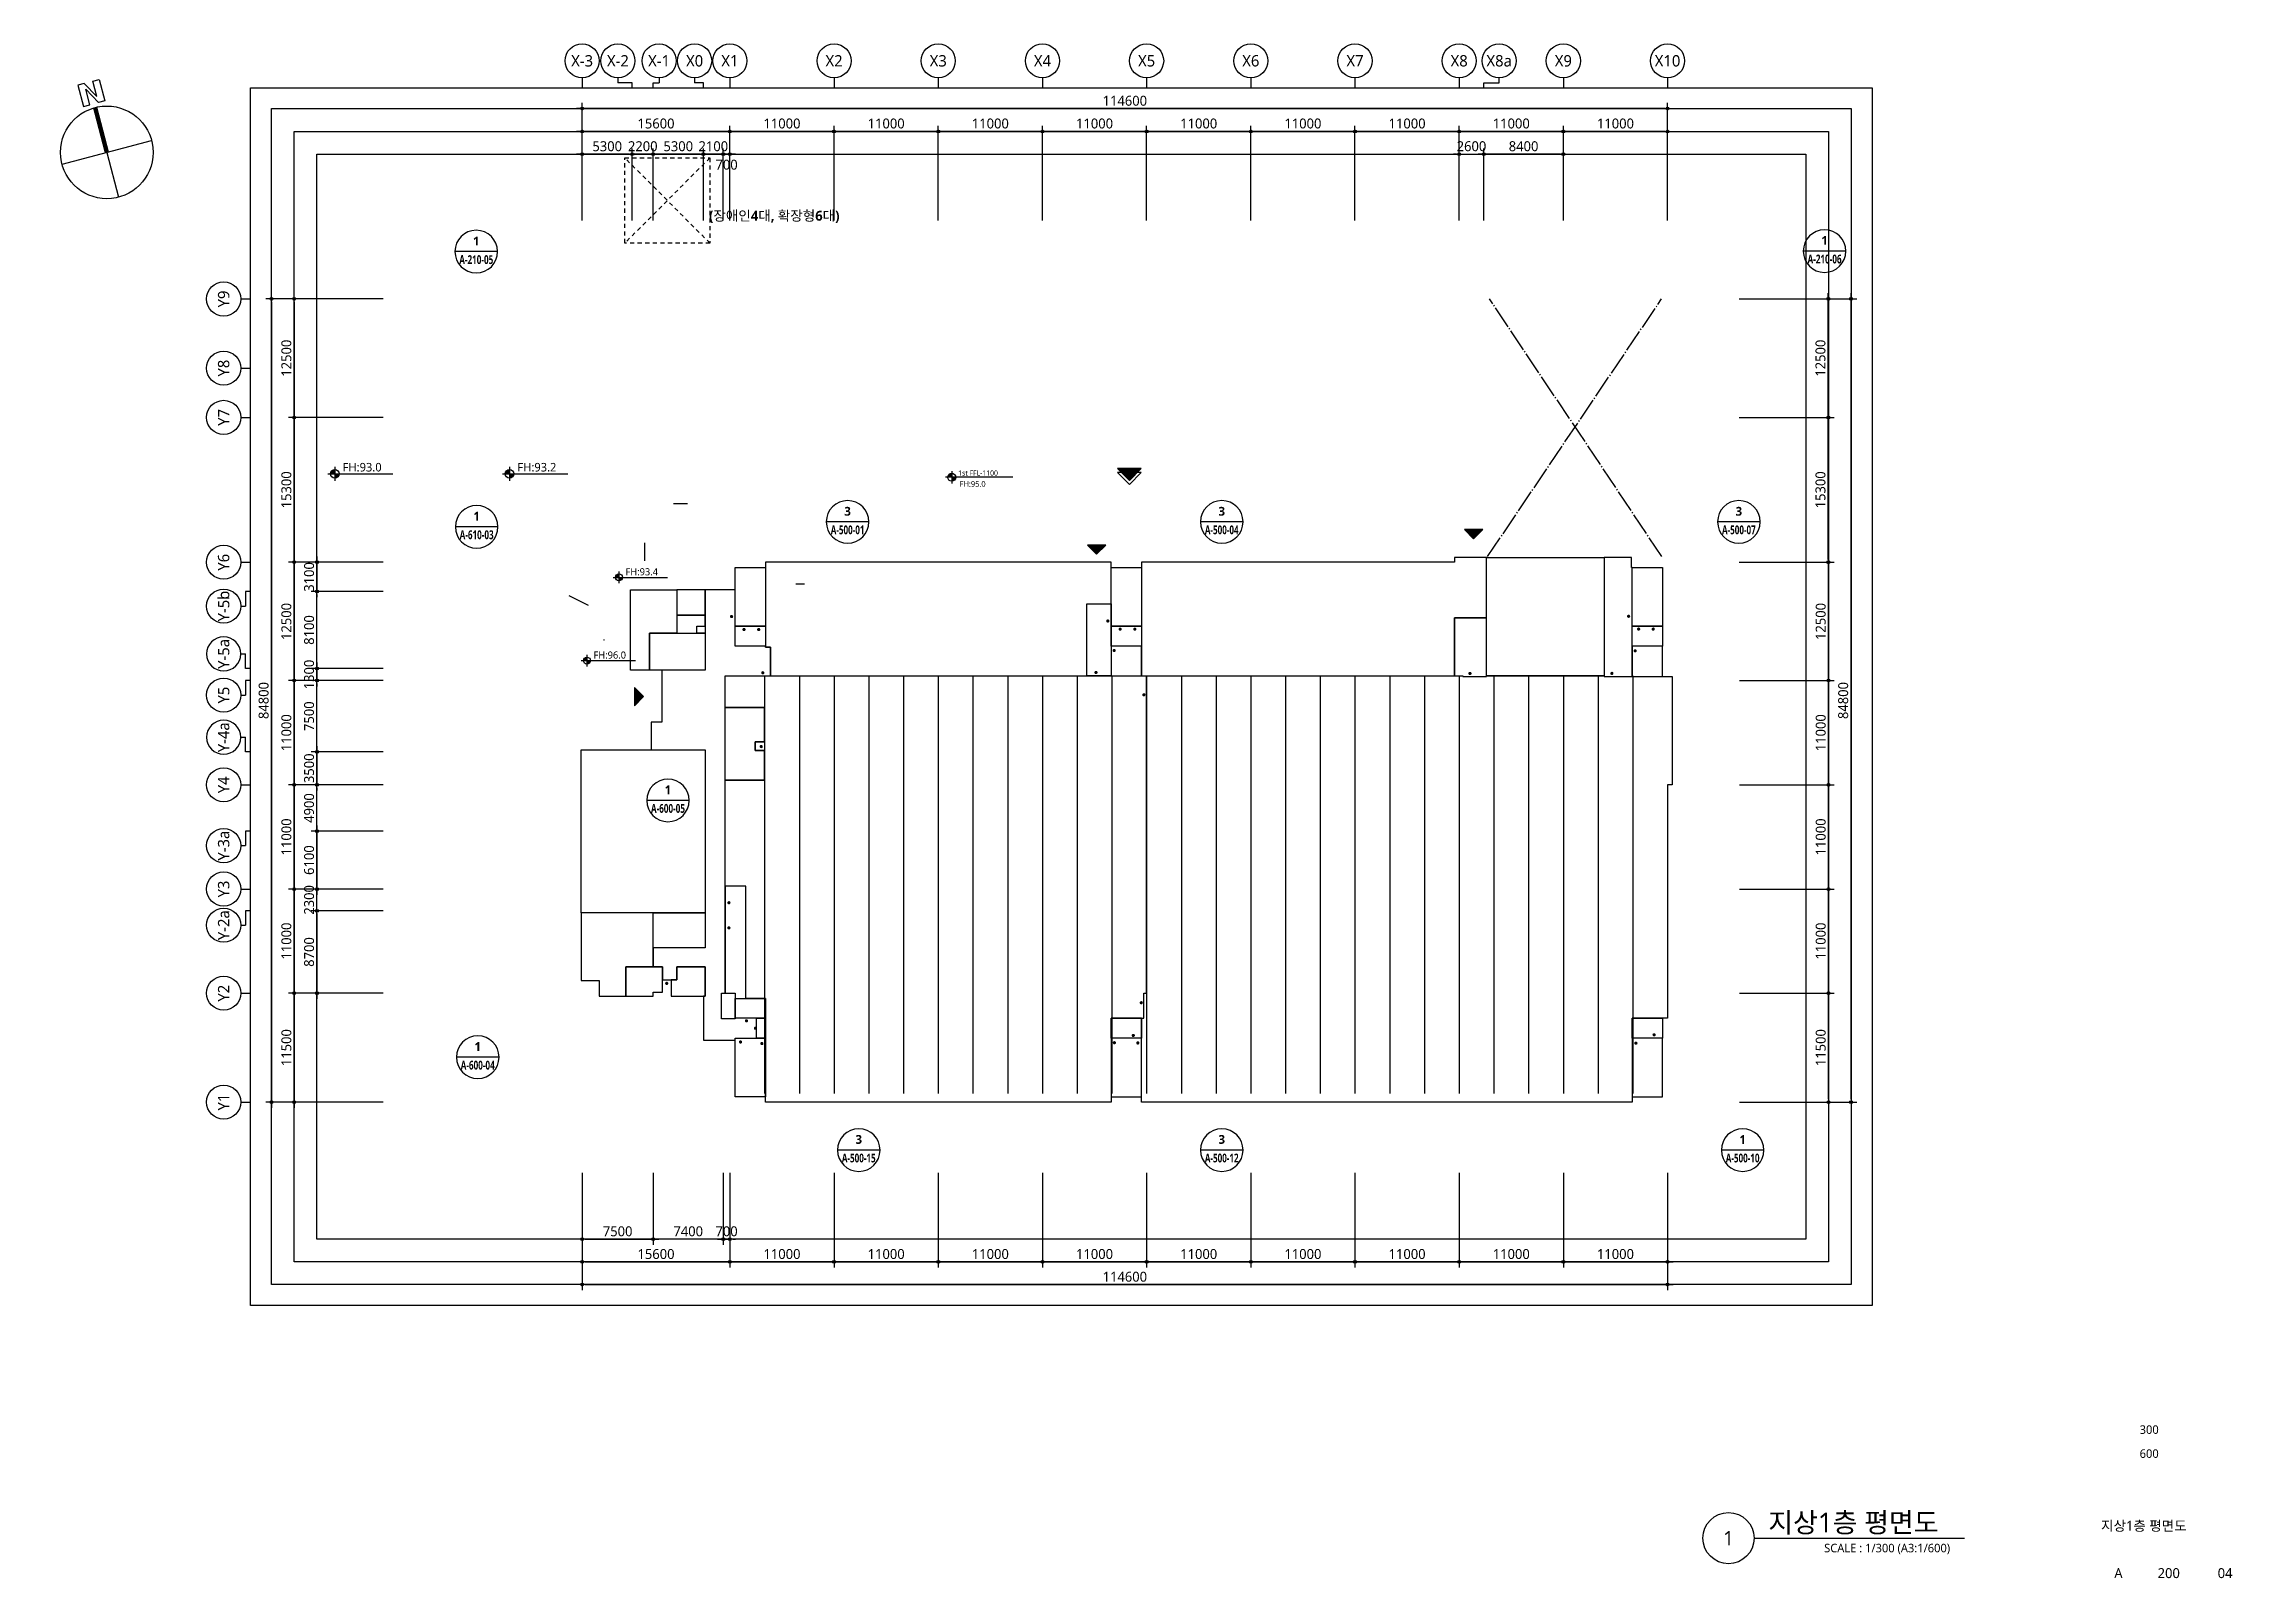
# Model space of a CAD drawing. Header units: millimetres. Extents: x -867282 to 190005487, y -1022614 to 455456909.
# Drawn here: x -867282 to -636221, y -1022614 to -860588 of the extents above; entities that cross this region are included whole.
import ezdxf
from ezdxf.enums import TextEntityAlignment as Align

# ---------------------------------------------------------------- set-up
doc = ezdxf.new("R2010")
doc.units = ezdxf.units.MM
doc.header["$LTSCALE"] = 400
doc.header["$MEASUREMENT"] = 0
doc.header["$PDSIZE"] = -10
doc.linetypes.add('HID', pattern=[2, 1.1, -0.9])
doc.linetypes.add('STD_SHAFT', pattern=[7.3, 6, -0.5, 0.3, -0.5])
doc.layers.get('0').update_dxf_attribs({"linetype": 'CONTINUOUS'})
doc.layers.get('Defpoints').update_dxf_attribs({"color": 153, "linetype": 'CONTINUOUS'})
for name, color, linetype in [('A-ANNO-ENT', 1, 'CONTINUOUS'), ('A-ANNO-PONT', 7, 'CONTINUOUS'), ('A-ANNO-SYMB', 7, 'CONTINUOUS'), ('A-ANNO-TEXT1', 7, 'CONTINUOUS'), ('A-ANNO-TITL', 7, 'CONTINUOUS'), ('A-FLOR-MARK-ARCH', 1, 'CONTINUOUS'), ('A-FLOR-OPEN-BELO', 6, 'STD_SHAFT'), ('A-ST-AXIS-BUB', 7, 'CONTINUOUS'), ('A-ST-AXIS-DIM', 7, 'CONTINUOUS'), ('AA-MKXS', 3, 'CONTINUOUS'), ('AA-XXXX-TXT1', 2, 'CONTINUOUS'), ('heb', 30, 'CONTINUOUS'), ('HID', 7, 'HID'), ('X-SEC-종$0$A-ST-AXIS-BUB', 7, 'CONTINUOUS')]:
    doc.layers.add(name, color=color, linetype=linetype)
doc.layers.add('A-XXXX-SYMB', color=7, linetype='CONTINUOUS', lineweight=25)
doc.layers.add('XR-평면도$0$A-SSXK-LEAD', color=7, linetype='CONTINUOUS', lineweight=25)
doc.layers.add('Defpoint', color=161, linetype='CONTINUOUS', plot=False)
doc.layers.add('면적', color=210, linetype='CONTINUOUS', plot=False)
doc.styles.add('2020음성 1차', font='')
doc.styles.add('SAMOO', font='romans.shx', dxfattribs={"bigfont": 'whgtxt.shx'})
doc.styles.add('SH_대대리576', font='malgun.ttf')
doc.styles.add('SH_진천_나눔', font='')
doc.styles.get('2020음성 1차').set_extended_font_data('NanumGothic', bold=True)
doc.styles.get('SH_진천_나눔').set_extended_font_data('NanumGothic', bold=True)
doc.dimstyles.new('SHP 600', dxfattribs={"dimscale": 300, "dimtxt": 3.5, "dimasz": 1, "dimexe": 2, "dimexo": 2, "dimgap": 1, "dimtad": 1, "dimdec": 0, "dimzin": 0, "dimdsep": 46, "dimtxsty": 'SH_대대리576', "dimblk": 'DIMDOT', "dimcen": 0.09, "dimclrt": 3, "dimadec": 0, "dimazin": 1, "dimtfac": 1, "dimtdec": 0, "dimtix": 1, "dimtmove": 2, "dimatfit": 0, "dimldrblk": 'DIMDOT', "dimfxl": 1, "dimtolj": 1, "dimtzin": 0, "dimarcsym": 0})

msp = doc.modelspace()

# ---------------------------------------------------------------- texts
at = {"color": 1, "style": 'SH_대대리576'}
for s, height, p in [('FH:93.0', 900, (-835725.5, -905298.4)), ('FH:93.2', 900, (-817274.6, -905298.4)), ('FH:95.0', 600, (-770586.5, -907069.8)), ('FH:93.4', 750, (-805861.8, -916341.3)), ('FH:96.0', 750, (-809240.1, -925133.5))]:
    msp.add_text(s, height=height, dxfattribs=at).set_placement(p, align=Align.MIDDLE_LEFT)
at = {"layer": 'A-ANNO-TEXT1', "style": 'SH_대대리576'}
for s, p in [('X-3', (-810441.2, -862388.3)), ('X-2', (-806664.1, -862388.3)), ('X-1', (-802318.3, -862388.3)), ('X0', (-798564.1, -862388.3)), ('X1', (-794841.2, -862388.3)), ('X2', (-783841.2, -862388.3)), ('X3', (-772841.2, -862388.3)), ('X4', (-761841.2, -862388.3)), ('X5', (-750841.2, -862388.3)), ('X6', (-739841.2, -862388.3)), ('X7', (-728841.2, -862388.3)), ('X8', (-717841.2, -862388.3)), ('X8a', (-713618.3, -862388.3)), ('X9', (-706841.2, -862388.3)), ('X10', (-695841.2, -862388.3))]:
    msp.add_text(s, height=1200, dxfattribs=at).set_placement(p, align=Align.MIDDLE_CENTER)
at = {"layer": 'A-ANNO-TEXT1', "style": 'SH_진천_나눔'}
msp.add_text('(장애인4대, 확장형6대)', height=1050, dxfattribs=at).set_placement((-790153.3, -878790.2), align=Align.MIDDLE)
at = {"layer": 'A-ANNO-TEXT1', "style": 'SH_대대리576'}
for s, p in [('Y9', (-848291.2, -887538.3)), ('Y8', (-848291.2, -894838.3)), ('Y7', (-848291.2, -900038.3)), ('Y6', (-848291.2, -915338.3)), ('Y-5b', (-848291.2, -919961.2)), ('Y-5a', (-848291.2, -925015.5)), ('Y5', (-848291.2, -929361.2)), ('Y-4a', (-848291.2, -933815.5)), ('Y4', (-848291.2, -938838.3)), ('Y-3a', (-848291.2, -945261.2)), ('Y3', (-848291.2, -949838.3)), ('Y-2a', (-848291.2, -953661.2)), ('Y2', (-848291.2, -960838.3)), ('Y1', (-848291.2, -972338.3))]:
    msp.add_text(s, height=1200, rotation=90, dxfattribs=at).set_placement(p, align=Align.MIDDLE_CENTER)
at = {"layer": 'A-ANNO-TITL', "style": 'SH_대대리576'}
for s, height, p in [('300', 900, (-644987.5, -1006921.3)), ('600', 900, (-644987.5, -1009454.5)), ('지상1층 평면도', 1050, (-645552.8, -1017062.9)), ('A', 1050, (-648235.5, -1022073.4)), ('200', 1050, (-642922.2, -1022073.4)), ('04', 1050, (-636975.8, -1022073.4))]:
    msp.add_text(s, height=height, dxfattribs=at).set_placement(p, align=Align.MIDDLE)

# ---------------------------------------------------------------- blocks, each defined once
blk = doc.blocks.new('DIMDOT')
at = {"color": 0}
blk.add_line((-2, 0), (2, 0), dxfattribs=at)
for radius in [0.5, 0.25]:
    blk.add_circle((0, 0), radius, dxfattribs=at)
blk = doc.blocks.new('*D659')
at = {"layer": 'A-ST-AXIS-DIM', "color": 0, "lineweight": -2, "transparency": 16777216}
for p, q in [((-810441, -879238), (-810441, -866838)), ((-696141, -867438), (-810141, -867438)), ((-695841, -879238), (-695841, -866838))]:
    blk.add_line(p, q, dxfattribs=at)
at = {"layer": 'Defpoints', "color": 0, "transparency": 16777216}
for p in [(-810441, -867438), (-810441, -879838), (-695841, -879838)]:
    blk.add_point(p, dxfattribs=at)
at = {"layer": 'A-ST-AXIS-DIM', "color": 0, "lineweight": -2, "transparency": 16777216, "xscale": 300, "yscale": 300, "zscale": 300, "rotation": 180}
blk.add_blockref('DIMDOT', (-810441, -867438), dxfattribs=at)
at = {"layer": 'A-ST-AXIS-DIM', "color": 0, "lineweight": -2, "transparency": 16777216, "xscale": 300, "yscale": 300, "zscale": 300}
blk.add_blockref('DIMDOT', (-695841, -867438), dxfattribs=at)
at = {"layer": 'A-ST-AXIS-DIM', "color": 3, "transparency": 16777216, "insert": (-753141, -866613), "char_height": 1050, "attachment_point": 5, "style": 'SH_대대리576'}
blk.add_mtext('\\A1;114600', dxfattribs=at)
blk = doc.blocks.new('*D660')
at = {"layer": 'A-ST-AXIS-DIM', "color": 0, "lineweight": -2, "transparency": 16777216}
for p, q in [((-794841, -879238), (-794841, -869238)), ((-784141, -869838), (-794541, -869838)), ((-783841, -879238), (-783841, -869238))]:
    blk.add_line(p, q, dxfattribs=at)
at = {"layer": 'Defpoints', "color": 0, "transparency": 16777216}
for p in [(-794841, -869838), (-794841, -879838), (-783841, -879838)]:
    blk.add_point(p, dxfattribs=at)
at = {"layer": 'A-ST-AXIS-DIM', "color": 0, "lineweight": -2, "transparency": 16777216, "xscale": 300, "yscale": 300, "zscale": 300, "rotation": 180}
blk.add_blockref('DIMDOT', (-794841, -869838), dxfattribs=at)
at = {"layer": 'A-ST-AXIS-DIM', "color": 0, "lineweight": -2, "transparency": 16777216, "xscale": 300, "yscale": 300, "zscale": 300}
blk.add_blockref('DIMDOT', (-783841, -869838), dxfattribs=at)
at = {"layer": 'A-ST-AXIS-DIM', "color": 3, "transparency": 16777216, "insert": (-789341, -869013), "char_height": 1050, "attachment_point": 5, "style": 'SH_대대리576'}
blk.add_mtext('\\A1;11000', dxfattribs=at)
blk = doc.blocks.new('*D661')
at = {"layer": 'A-ST-AXIS-DIM', "color": 0, "lineweight": -2, "transparency": 16777216}
for p, q in [((-783841, -879238), (-783841, -869238)), ((-773141, -869838), (-783541, -869838)), ((-772841, -879238), (-772841, -869238))]:
    blk.add_line(p, q, dxfattribs=at)
at = {"layer": 'Defpoints', "color": 0, "transparency": 16777216}
for p in [(-783841, -869838), (-783841, -879838), (-772841, -879838)]:
    blk.add_point(p, dxfattribs=at)
at = {"layer": 'A-ST-AXIS-DIM', "color": 0, "lineweight": -2, "transparency": 16777216, "xscale": 300, "yscale": 300, "zscale": 300, "rotation": 180}
blk.add_blockref('DIMDOT', (-783841, -869838), dxfattribs=at)
at = {"layer": 'A-ST-AXIS-DIM', "color": 0, "lineweight": -2, "transparency": 16777216, "xscale": 300, "yscale": 300, "zscale": 300}
blk.add_blockref('DIMDOT', (-772841, -869838), dxfattribs=at)
at = {"layer": 'A-ST-AXIS-DIM', "color": 3, "transparency": 16777216, "insert": (-778341, -869013), "char_height": 1050, "attachment_point": 5, "style": 'SH_대대리576'}
blk.add_mtext('\\A1;11000', dxfattribs=at)
blk = doc.blocks.new('*D662')
at = {"layer": 'A-ST-AXIS-DIM', "color": 0, "lineweight": -2, "transparency": 16777216}
for p, q in [((-772841, -879238), (-772841, -869238)), ((-762141, -869838), (-772541, -869838)), ((-761841, -879238), (-761841, -869238))]:
    blk.add_line(p, q, dxfattribs=at)
at = {"layer": 'Defpoints', "color": 0, "transparency": 16777216}
for p in [(-772841, -869838), (-772841, -879838), (-761841, -879838)]:
    blk.add_point(p, dxfattribs=at)
at = {"layer": 'A-ST-AXIS-DIM', "color": 0, "lineweight": -2, "transparency": 16777216, "xscale": 300, "yscale": 300, "zscale": 300, "rotation": 180}
blk.add_blockref('DIMDOT', (-772841, -869838), dxfattribs=at)
at = {"layer": 'A-ST-AXIS-DIM', "color": 0, "lineweight": -2, "transparency": 16777216, "xscale": 300, "yscale": 300, "zscale": 300}
blk.add_blockref('DIMDOT', (-761841, -869838), dxfattribs=at)
at = {"layer": 'A-ST-AXIS-DIM', "color": 3, "transparency": 16777216, "insert": (-767341, -869013), "char_height": 1050, "attachment_point": 5, "style": 'SH_대대리576'}
blk.add_mtext('\\A1;11000', dxfattribs=at)
blk = doc.blocks.new('*D663')
at = {"layer": 'A-ST-AXIS-DIM', "color": 0, "lineweight": -2, "transparency": 16777216}
for p, q in [((-761841, -879238), (-761841, -869238)), ((-751141, -869838), (-761541, -869838)), ((-750841, -879238), (-750841, -869238))]:
    blk.add_line(p, q, dxfattribs=at)
at = {"layer": 'Defpoints', "color": 0, "transparency": 16777216}
for p in [(-761841, -869838), (-761841, -879838), (-750841, -879838)]:
    blk.add_point(p, dxfattribs=at)
at = {"layer": 'A-ST-AXIS-DIM', "color": 0, "lineweight": -2, "transparency": 16777216, "xscale": 300, "yscale": 300, "zscale": 300, "rotation": 180}
blk.add_blockref('DIMDOT', (-761841, -869838), dxfattribs=at)
at = {"layer": 'A-ST-AXIS-DIM', "color": 0, "lineweight": -2, "transparency": 16777216, "xscale": 300, "yscale": 300, "zscale": 300}
blk.add_blockref('DIMDOT', (-750841, -869838), dxfattribs=at)
at = {"layer": 'A-ST-AXIS-DIM', "color": 3, "transparency": 16777216, "insert": (-756341, -869013), "char_height": 1050, "attachment_point": 5, "style": 'SH_대대리576'}
blk.add_mtext('\\A1;11000', dxfattribs=at)
blk = doc.blocks.new('*D664')
at = {"layer": 'A-ST-AXIS-DIM', "color": 0, "lineweight": -2, "transparency": 16777216}
for p, q in [((-750841, -879238), (-750841, -869238)), ((-740141, -869838), (-750541, -869838)), ((-739841, -879238), (-739841, -869238))]:
    blk.add_line(p, q, dxfattribs=at)
at = {"layer": 'Defpoints', "color": 0, "transparency": 16777216}
for p in [(-750841, -869838), (-750841, -879838), (-739841, -879838)]:
    blk.add_point(p, dxfattribs=at)
at = {"layer": 'A-ST-AXIS-DIM', "color": 0, "lineweight": -2, "transparency": 16777216, "xscale": 300, "yscale": 300, "zscale": 300, "rotation": 180}
blk.add_blockref('DIMDOT', (-750841, -869838), dxfattribs=at)
at = {"layer": 'A-ST-AXIS-DIM', "color": 0, "lineweight": -2, "transparency": 16777216, "xscale": 300, "yscale": 300, "zscale": 300}
blk.add_blockref('DIMDOT', (-739841, -869838), dxfattribs=at)
at = {"layer": 'A-ST-AXIS-DIM', "color": 3, "transparency": 16777216, "insert": (-745341, -869013), "char_height": 1050, "attachment_point": 5, "style": 'SH_대대리576'}
blk.add_mtext('\\A1;11000', dxfattribs=at)
blk = doc.blocks.new('*D665')
at = {"layer": 'A-ST-AXIS-DIM', "color": 0, "lineweight": -2, "transparency": 16777216}
for p, q in [((-739841, -879238), (-739841, -869238)), ((-729141, -869838), (-739541, -869838)), ((-728841, -879238), (-728841, -869238))]:
    blk.add_line(p, q, dxfattribs=at)
at = {"layer": 'Defpoints', "color": 0, "transparency": 16777216}
for p in [(-739841, -869838), (-739841, -879838), (-728841, -879838)]:
    blk.add_point(p, dxfattribs=at)
at = {"layer": 'A-ST-AXIS-DIM', "color": 0, "lineweight": -2, "transparency": 16777216, "xscale": 300, "yscale": 300, "zscale": 300, "rotation": 180}
blk.add_blockref('DIMDOT', (-739841, -869838), dxfattribs=at)
at = {"layer": 'A-ST-AXIS-DIM', "color": 0, "lineweight": -2, "transparency": 16777216, "xscale": 300, "yscale": 300, "zscale": 300}
blk.add_blockref('DIMDOT', (-728841, -869838), dxfattribs=at)
at = {"layer": 'A-ST-AXIS-DIM', "color": 3, "transparency": 16777216, "insert": (-734341, -869013), "char_height": 1050, "attachment_point": 5, "style": 'SH_대대리576'}
blk.add_mtext('\\A1;11000', dxfattribs=at)
blk = doc.blocks.new('*D666')
at = {"layer": 'A-ST-AXIS-DIM', "color": 0, "lineweight": -2, "transparency": 16777216}
for p, q in [((-728841, -879238), (-728841, -869238)), ((-718141, -869838), (-728541, -869838)), ((-717841, -879238), (-717841, -869238))]:
    blk.add_line(p, q, dxfattribs=at)
at = {"layer": 'Defpoints', "color": 0, "transparency": 16777216}
for p in [(-728841, -869838), (-728841, -879838), (-717841, -879838)]:
    blk.add_point(p, dxfattribs=at)
at = {"layer": 'A-ST-AXIS-DIM', "color": 0, "lineweight": -2, "transparency": 16777216, "xscale": 300, "yscale": 300, "zscale": 300, "rotation": 180}
blk.add_blockref('DIMDOT', (-728841, -869838), dxfattribs=at)
at = {"layer": 'A-ST-AXIS-DIM', "color": 0, "lineweight": -2, "transparency": 16777216, "xscale": 300, "yscale": 300, "zscale": 300}
blk.add_blockref('DIMDOT', (-717841, -869838), dxfattribs=at)
at = {"layer": 'A-ST-AXIS-DIM', "color": 3, "transparency": 16777216, "insert": (-723341, -869013), "char_height": 1050, "attachment_point": 5, "style": 'SH_대대리576'}
blk.add_mtext('\\A1;11000', dxfattribs=at)
blk = doc.blocks.new('*D667')
at = {"layer": 'A-ST-AXIS-DIM', "color": 0, "lineweight": -2, "transparency": 16777216}
for p, q in [((-717841, -879238), (-717841, -869238)), ((-707141, -869838), (-717541, -869838)), ((-706841, -879238), (-706841, -869238))]:
    blk.add_line(p, q, dxfattribs=at)
at = {"layer": 'Defpoints', "color": 0, "transparency": 16777216}
for p in [(-717841, -869838), (-717841, -879838), (-706841, -879838)]:
    blk.add_point(p, dxfattribs=at)
at = {"layer": 'A-ST-AXIS-DIM', "color": 0, "lineweight": -2, "transparency": 16777216, "xscale": 300, "yscale": 300, "zscale": 300, "rotation": 180}
blk.add_blockref('DIMDOT', (-717841, -869838), dxfattribs=at)
at = {"layer": 'A-ST-AXIS-DIM', "color": 0, "lineweight": -2, "transparency": 16777216, "xscale": 300, "yscale": 300, "zscale": 300}
blk.add_blockref('DIMDOT', (-706841, -869838), dxfattribs=at)
at = {"layer": 'A-ST-AXIS-DIM', "color": 3, "transparency": 16777216, "insert": (-712341, -869013), "char_height": 1050, "attachment_point": 5, "style": 'SH_대대리576'}
blk.add_mtext('\\A1;11000', dxfattribs=at)
blk = doc.blocks.new('*D668')
at = {"layer": 'A-ST-AXIS-DIM', "color": 0, "lineweight": -2, "transparency": 16777216}
for p, q in [((-706841, -879238), (-706841, -869238)), ((-696141, -869838), (-706541, -869838)), ((-695841, -879238), (-695841, -869238))]:
    blk.add_line(p, q, dxfattribs=at)
at = {"layer": 'Defpoints', "color": 0, "transparency": 16777216}
for p in [(-706841, -869838), (-706841, -879838), (-695841, -879838)]:
    blk.add_point(p, dxfattribs=at)
at = {"layer": 'A-ST-AXIS-DIM', "color": 0, "lineweight": -2, "transparency": 16777216, "xscale": 300, "yscale": 300, "zscale": 300, "rotation": 180}
blk.add_blockref('DIMDOT', (-706841, -869838), dxfattribs=at)
at = {"layer": 'A-ST-AXIS-DIM', "color": 0, "lineweight": -2, "transparency": 16777216, "xscale": 300, "yscale": 300, "zscale": 300}
blk.add_blockref('DIMDOT', (-695841, -869838), dxfattribs=at)
at = {"layer": 'A-ST-AXIS-DIM', "color": 3, "transparency": 16777216, "insert": (-701341, -869013), "char_height": 1050, "attachment_point": 5, "style": 'SH_대대리576'}
blk.add_mtext('\\A1;11000', dxfattribs=at)
blk = doc.blocks.new('*D669')
at = {"layer": 'A-ST-AXIS-DIM', "color": 0, "lineweight": -2, "transparency": 16777216}
for p, q in [((-810441, -879238), (-810441, -869238)), ((-795141, -869838), (-810141, -869838)), ((-794841, -879238), (-794841, -869238))]:
    blk.add_line(p, q, dxfattribs=at)
at = {"layer": 'Defpoints', "color": 0, "transparency": 16777216}
for p in [(-810441, -869838), (-810441, -879838), (-794841, -879838)]:
    blk.add_point(p, dxfattribs=at)
at = {"layer": 'A-ST-AXIS-DIM', "color": 0, "lineweight": -2, "transparency": 16777216, "xscale": 300, "yscale": 300, "zscale": 300, "rotation": 180}
blk.add_blockref('DIMDOT', (-810441, -869838), dxfattribs=at)
at = {"layer": 'A-ST-AXIS-DIM', "color": 0, "lineweight": -2, "transparency": 16777216, "xscale": 300, "yscale": 300, "zscale": 300}
blk.add_blockref('DIMDOT', (-794841, -869838), dxfattribs=at)
at = {"layer": 'A-ST-AXIS-DIM', "color": 3, "transparency": 16777216, "insert": (-802641, -869013), "char_height": 1050, "attachment_point": 5, "style": 'SH_대대리576'}
blk.add_mtext('\\A1;15600', dxfattribs=at)
blk = doc.blocks.new('*D670')
at = {"layer": 'A-ST-AXIS-DIM', "color": 0, "lineweight": -2, "transparency": 16777216}
for p, q in [((-831441, -887538), (-843841, -887538)), ((-843241, -887838), (-843241, -972038)), ((-831441, -972338), (-843841, -972338))]:
    blk.add_line(p, q, dxfattribs=at)
at = {"layer": 'Defpoints', "color": 0, "transparency": 16777216}
for p in [(-830841, -887538), (-843241, -972338), (-830841, -972338)]:
    blk.add_point(p, dxfattribs=at)
at = {"layer": 'A-ST-AXIS-DIM', "color": 0, "lineweight": -2, "transparency": 16777216, "xscale": 300, "yscale": 300, "zscale": 300}
for p, rotation in [((-843241, -887538), 90), ((-843241, -972338), 270)]:
    blk.add_blockref('DIMDOT', p, dxfattribs=dict(at, rotation=rotation))
at = {"layer": 'A-ST-AXIS-DIM', "color": 3, "transparency": 16777216, "insert": (-844066, -929938), "char_height": 1050, "attachment_point": 5, "rotation": 90, "style": 'SH_대대리576'}
blk.add_mtext('\\A1;84800', dxfattribs=at)
blk = doc.blocks.new('*D671')
at = {"layer": 'A-ST-AXIS-DIM', "color": 0, "lineweight": -2, "transparency": 16777216}
for p, q in [((-831441, -960838), (-841441, -960838)), ((-840841, -961138), (-840841, -972038)), ((-831441, -972338), (-841441, -972338))]:
    blk.add_line(p, q, dxfattribs=at)
at = {"layer": 'Defpoints', "color": 0, "transparency": 16777216}
for p in [(-830841, -960838), (-840841, -972338), (-830841, -972338)]:
    blk.add_point(p, dxfattribs=at)
at = {"layer": 'A-ST-AXIS-DIM', "color": 0, "lineweight": -2, "transparency": 16777216, "xscale": 300, "yscale": 300, "zscale": 300}
for p, rotation in [((-840841, -960838), 90), ((-840841, -972338), 270)]:
    blk.add_blockref('DIMDOT', p, dxfattribs=dict(at, rotation=rotation))
at = {"layer": 'A-ST-AXIS-DIM', "color": 3, "transparency": 16777216, "insert": (-841666, -966588), "char_height": 1050, "attachment_point": 5, "rotation": 90, "style": 'SH_대대리576'}
blk.add_mtext('\\A1;11500', dxfattribs=at)
blk = doc.blocks.new('*D672')
at = {"layer": 'A-ST-AXIS-DIM', "color": 0, "lineweight": -2, "transparency": 16777216}
for p, q in [((-831441, -949838), (-841441, -949838)), ((-840841, -950138), (-840841, -960538)), ((-831441, -960838), (-841441, -960838))]:
    blk.add_line(p, q, dxfattribs=at)
at = {"layer": 'Defpoints', "color": 0, "transparency": 16777216}
for p in [(-830841, -949838), (-840841, -960838), (-830841, -960838)]:
    blk.add_point(p, dxfattribs=at)
at = {"layer": 'A-ST-AXIS-DIM', "color": 0, "lineweight": -2, "transparency": 16777216, "xscale": 300, "yscale": 300, "zscale": 300}
for p, rotation in [((-840841, -949838), 90), ((-840841, -960838), 270)]:
    blk.add_blockref('DIMDOT', p, dxfattribs=dict(at, rotation=rotation))
at = {"layer": 'A-ST-AXIS-DIM', "color": 3, "transparency": 16777216, "insert": (-841666, -955338), "char_height": 1050, "attachment_point": 5, "rotation": 90, "style": 'SH_대대리576'}
blk.add_mtext('\\A1;11000', dxfattribs=at)
blk = doc.blocks.new('*D673')
at = {"layer": 'A-ST-AXIS-DIM', "color": 0, "lineweight": -2, "transparency": 16777216}
for p, q in [((-831441, -938838), (-841441, -938838)), ((-840841, -939138), (-840841, -949538)), ((-831441, -949838), (-841441, -949838))]:
    blk.add_line(p, q, dxfattribs=at)
at = {"layer": 'Defpoints', "color": 0, "transparency": 16777216}
for p in [(-830841, -938838), (-840841, -949838), (-830841, -949838)]:
    blk.add_point(p, dxfattribs=at)
at = {"layer": 'A-ST-AXIS-DIM', "color": 0, "lineweight": -2, "transparency": 16777216, "xscale": 300, "yscale": 300, "zscale": 300}
for p, rotation in [((-840841, -938838), 90), ((-840841, -949838), 270)]:
    blk.add_blockref('DIMDOT', p, dxfattribs=dict(at, rotation=rotation))
at = {"layer": 'A-ST-AXIS-DIM', "color": 3, "transparency": 16777216, "insert": (-841666, -944338), "char_height": 1050, "attachment_point": 5, "rotation": 90, "style": 'SH_대대리576'}
blk.add_mtext('\\A1;11000', dxfattribs=at)
blk = doc.blocks.new('*D674')
at = {"layer": 'A-ST-AXIS-DIM', "color": 0, "lineweight": -2, "transparency": 16777216}
for p, q in [((-831441, -927838), (-841441, -927838)), ((-840841, -928138), (-840841, -938538)), ((-831441, -938838), (-841441, -938838))]:
    blk.add_line(p, q, dxfattribs=at)
at = {"layer": 'Defpoints', "color": 0, "transparency": 16777216}
for p in [(-830841, -927838), (-840841, -938838), (-830841, -938838)]:
    blk.add_point(p, dxfattribs=at)
at = {"layer": 'A-ST-AXIS-DIM', "color": 0, "lineweight": -2, "transparency": 16777216, "xscale": 300, "yscale": 300, "zscale": 300}
for p, rotation in [((-840841, -927838), 90), ((-840841, -938838), 270)]:
    blk.add_blockref('DIMDOT', p, dxfattribs=dict(at, rotation=rotation))
at = {"layer": 'A-ST-AXIS-DIM', "color": 3, "transparency": 16777216, "insert": (-841666, -933338), "char_height": 1050, "attachment_point": 5, "rotation": 90, "style": 'SH_대대리576'}
blk.add_mtext('\\A1;11000', dxfattribs=at)
blk = doc.blocks.new('*D675')
at = {"layer": 'A-ST-AXIS-DIM', "color": 0, "lineweight": -2, "transparency": 16777216}
for p, q in [((-831441, -915338), (-841441, -915338)), ((-840841, -915638), (-840841, -927538)), ((-831441, -927838), (-841441, -927838))]:
    blk.add_line(p, q, dxfattribs=at)
at = {"layer": 'Defpoints', "color": 0, "transparency": 16777216}
for p in [(-830841, -915338), (-840841, -927838), (-830841, -927838)]:
    blk.add_point(p, dxfattribs=at)
at = {"layer": 'A-ST-AXIS-DIM', "color": 0, "lineweight": -2, "transparency": 16777216, "xscale": 300, "yscale": 300, "zscale": 300}
for p, rotation in [((-840841, -915338), 90), ((-840841, -927838), 270)]:
    blk.add_blockref('DIMDOT', p, dxfattribs=dict(at, rotation=rotation))
at = {"layer": 'A-ST-AXIS-DIM', "color": 3, "transparency": 16777216, "insert": (-841666, -921588), "char_height": 1050, "attachment_point": 5, "rotation": 90, "style": 'SH_대대리576'}
blk.add_mtext('\\A1;12500', dxfattribs=at)
blk = doc.blocks.new('*D676')
at = {"layer": 'A-ST-AXIS-DIM', "color": 0, "lineweight": -2, "transparency": 16777216}
for p, q in [((-831441, -900038), (-841441, -900038)), ((-840841, -900338), (-840841, -915038)), ((-831441, -915338), (-841441, -915338))]:
    blk.add_line(p, q, dxfattribs=at)
at = {"layer": 'Defpoints', "color": 0, "transparency": 16777216}
for p in [(-830841, -900038), (-840841, -915338), (-830841, -915338)]:
    blk.add_point(p, dxfattribs=at)
at = {"layer": 'A-ST-AXIS-DIM', "color": 0, "lineweight": -2, "transparency": 16777216, "xscale": 300, "yscale": 300, "zscale": 300}
for p, rotation in [((-840841, -900038), 90), ((-840841, -915338), 270)]:
    blk.add_blockref('DIMDOT', p, dxfattribs=dict(at, rotation=rotation))
at = {"layer": 'A-ST-AXIS-DIM', "color": 3, "transparency": 16777216, "insert": (-841666, -907688), "char_height": 1050, "attachment_point": 5, "rotation": 90, "style": 'SH_대대리576'}
blk.add_mtext('\\A1;15300', dxfattribs=at)
blk = doc.blocks.new('*D677')
at = {"layer": 'A-ST-AXIS-DIM', "color": 0, "lineweight": -2, "transparency": 16777216}
for p, q in [((-831441, -887538), (-841441, -887538)), ((-840841, -887838), (-840841, -899738)), ((-831441, -900038), (-841441, -900038))]:
    blk.add_line(p, q, dxfattribs=at)
at = {"layer": 'Defpoints', "color": 0, "transparency": 16777216}
for p in [(-830841, -887538), (-840841, -900038), (-830841, -900038)]:
    blk.add_point(p, dxfattribs=at)
at = {"layer": 'A-ST-AXIS-DIM', "color": 0, "lineweight": -2, "transparency": 16777216, "xscale": 300, "yscale": 300, "zscale": 300}
for p, rotation in [((-840841, -887538), 90), ((-840841, -900038), 270)]:
    blk.add_blockref('DIMDOT', p, dxfattribs=dict(at, rotation=rotation))
at = {"layer": 'A-ST-AXIS-DIM', "color": 3, "transparency": 16777216, "insert": (-841666, -893788), "char_height": 1050, "attachment_point": 5, "rotation": 90, "style": 'SH_대대리576'}
blk.add_mtext('\\A1;12500', dxfattribs=at)
blk = doc.blocks.new('A$C2E1A0DD2')
at = {"layer": 'A-ANNO-SYMB'}
h = blk.add_hatch(color=256, dxfattribs=at)
h.paths.add_polyline_path([(750, 1200, 0.4142136), (300, 750), (750, 750)])
h.paths.add_polyline_path([(1200, 750), (750, 750), (750, 300, 0.4142136)])
for p, q in [((0, 750), (1500, 750)), ((750, 1500), (750, 0))]:
    blk.add_line(p, q, dxfattribs=at)
blk.add_circle((750, 750), 450, dxfattribs=at)
blk = doc.blocks.new('A$C33BE775C')
at = {"layer": 'A-XXXX-SYMB'}
blk.add_line((1250, 625), (5743, 625), dxfattribs=at)
at = {"layer": 'A-XXXX-SYMB', "xscale": 0.8333333333333333, "yscale": 0.8333333333333333, "zscale": 0.8333333333333333}
blk.add_blockref('A$C2E1A0DD2', (0, 0), dxfattribs=at)
blk = doc.blocks.new('A$C19A65A13')
at = {"layer": 'A-XXXX-SYMB'}
blk.add_line((1500, 750), (6891, 750), dxfattribs=at)
blk.add_blockref('A$C2E1A0DD2', (0, 0), dxfattribs=at)
blk = doc.blocks.new('*D678')
at = {"layer": 'A-ST-AXIS-DIM', "color": 0, "lineweight": -2, "transparency": 16777216}
for p, q in [((-688266, -887538), (-678266, -887538)), ((-678866, -899738), (-678866, -887838)), ((-688266, -900038), (-678266, -900038))]:
    blk.add_line(p, q, dxfattribs=at)
at = {"layer": 'Defpoints', "color": 0, "transparency": 16777216}
for p in [(-688866, -887538), (-678866, -887538), (-688866, -900038)]:
    blk.add_point(p, dxfattribs=at)
at = {"layer": 'A-ST-AXIS-DIM', "color": 0, "lineweight": -2, "transparency": 16777216, "xscale": 300, "yscale": 300, "zscale": 300}
for p, rotation in [((-678866, -887538), 90), ((-678866, -900038), 270)]:
    blk.add_blockref('DIMDOT', p, dxfattribs=dict(at, rotation=rotation))
at = {"layer": 'A-ST-AXIS-DIM', "color": 3, "transparency": 16777216, "insert": (-679691, -893788), "char_height": 1050, "attachment_point": 5, "rotation": 90, "style": 'SH_대대리576'}
blk.add_mtext('\\A1;12500', dxfattribs=at)
blk = doc.blocks.new('*D679')
at = {"layer": 'A-ST-AXIS-DIM', "color": 0, "lineweight": -2, "transparency": 16777216}
for p, q in [((-688266, -900038), (-678266, -900038)), ((-678866, -915038), (-678866, -900338)), ((-688266, -915338), (-678266, -915338))]:
    blk.add_line(p, q, dxfattribs=at)
at = {"layer": 'Defpoints', "color": 0, "transparency": 16777216}
for p in [(-688866, -900038), (-678866, -900038), (-688866, -915338)]:
    blk.add_point(p, dxfattribs=at)
at = {"layer": 'A-ST-AXIS-DIM', "color": 0, "lineweight": -2, "transparency": 16777216, "xscale": 300, "yscale": 300, "zscale": 300}
for p, rotation in [((-678866, -900038), 90), ((-678866, -915338), 270)]:
    blk.add_blockref('DIMDOT', p, dxfattribs=dict(at, rotation=rotation))
at = {"layer": 'A-ST-AXIS-DIM', "color": 3, "transparency": 16777216, "insert": (-679691, -907688), "char_height": 1050, "attachment_point": 5, "rotation": 90, "style": 'SH_대대리576'}
blk.add_mtext('\\A1;15300', dxfattribs=at)
blk = doc.blocks.new('*D680')
at = {"layer": 'A-ST-AXIS-DIM', "color": 0, "lineweight": -2, "transparency": 16777216}
for p, q in [((-688241, -915338), (-678241, -915338)), ((-678841, -927538), (-678841, -915638)), ((-688241, -927838), (-678241, -927838))]:
    blk.add_line(p, q, dxfattribs=at)
at = {"layer": 'Defpoints', "color": 0, "transparency": 16777216}
for p in [(-688841, -915338), (-678841, -915338), (-688841, -927838)]:
    blk.add_point(p, dxfattribs=at)
at = {"layer": 'A-ST-AXIS-DIM', "color": 0, "lineweight": -2, "transparency": 16777216, "xscale": 300, "yscale": 300, "zscale": 300}
for p, rotation in [((-678841, -915338), 90), ((-678841, -927838), 270)]:
    blk.add_blockref('DIMDOT', p, dxfattribs=dict(at, rotation=rotation))
at = {"layer": 'A-ST-AXIS-DIM', "color": 3, "transparency": 16777216, "insert": (-679666, -921588), "char_height": 1050, "attachment_point": 5, "rotation": 90, "style": 'SH_대대리576'}
blk.add_mtext('\\A1;12500', dxfattribs=at)
blk = doc.blocks.new('*D681')
at = {"layer": 'A-ST-AXIS-DIM', "color": 0, "lineweight": -2, "transparency": 16777216}
for p, q in [((-688241, -927838), (-678241, -927838)), ((-678841, -938538), (-678841, -928138)), ((-688241, -938838), (-678241, -938838))]:
    blk.add_line(p, q, dxfattribs=at)
at = {"layer": 'Defpoints', "color": 0, "transparency": 16777216}
for p in [(-688841, -927838), (-678841, -927838), (-688841, -938838)]:
    blk.add_point(p, dxfattribs=at)
at = {"layer": 'A-ST-AXIS-DIM', "color": 0, "lineweight": -2, "transparency": 16777216, "xscale": 300, "yscale": 300, "zscale": 300}
for p, rotation in [((-678841, -927838), 90), ((-678841, -938838), 270)]:
    blk.add_blockref('DIMDOT', p, dxfattribs=dict(at, rotation=rotation))
at = {"layer": 'A-ST-AXIS-DIM', "color": 3, "transparency": 16777216, "insert": (-679666, -933338), "char_height": 1050, "attachment_point": 5, "rotation": 90, "style": 'SH_대대리576'}
blk.add_mtext('\\A1;11000', dxfattribs=at)
blk = doc.blocks.new('*D682')
at = {"layer": 'A-ST-AXIS-DIM', "color": 0, "lineweight": -2, "transparency": 16777216}
for p, q in [((-688241, -938838), (-678241, -938838)), ((-678841, -949538), (-678841, -939138)), ((-688241, -949838), (-678241, -949838))]:
    blk.add_line(p, q, dxfattribs=at)
at = {"layer": 'Defpoints', "color": 0, "transparency": 16777216}
for p in [(-688841, -938838), (-678841, -938838), (-688841, -949838)]:
    blk.add_point(p, dxfattribs=at)
at = {"layer": 'A-ST-AXIS-DIM', "color": 0, "lineweight": -2, "transparency": 16777216, "xscale": 300, "yscale": 300, "zscale": 300}
for p, rotation in [((-678841, -938838), 90), ((-678841, -949838), 270)]:
    blk.add_blockref('DIMDOT', p, dxfattribs=dict(at, rotation=rotation))
at = {"layer": 'A-ST-AXIS-DIM', "color": 3, "transparency": 16777216, "insert": (-679666, -944338), "char_height": 1050, "attachment_point": 5, "rotation": 90, "style": 'SH_대대리576'}
blk.add_mtext('\\A1;11000', dxfattribs=at)
blk = doc.blocks.new('*D683')
at = {"layer": 'A-ST-AXIS-DIM', "color": 0, "lineweight": -2, "transparency": 16777216}
for p, q in [((-688241, -949838), (-678241, -949838)), ((-678841, -960538), (-678841, -950138)), ((-688241, -960838), (-678241, -960838))]:
    blk.add_line(p, q, dxfattribs=at)
at = {"layer": 'Defpoints', "color": 0, "transparency": 16777216}
for p in [(-688841, -949838), (-678841, -949838), (-688841, -960838)]:
    blk.add_point(p, dxfattribs=at)
at = {"layer": 'A-ST-AXIS-DIM', "color": 0, "lineweight": -2, "transparency": 16777216, "xscale": 300, "yscale": 300, "zscale": 300}
for p, rotation in [((-678841, -949838), 90), ((-678841, -960838), 270)]:
    blk.add_blockref('DIMDOT', p, dxfattribs=dict(at, rotation=rotation))
at = {"layer": 'A-ST-AXIS-DIM', "color": 3, "transparency": 16777216, "insert": (-679666, -955338), "char_height": 1050, "attachment_point": 5, "rotation": 90, "style": 'SH_대대리576'}
blk.add_mtext('\\A1;11000', dxfattribs=at)
blk = doc.blocks.new('*D684')
at = {"layer": 'A-ST-AXIS-DIM', "color": 0, "lineweight": -2, "transparency": 16777216}
for p, q in [((-688241, -960838), (-678241, -960838)), ((-678841, -972038), (-678841, -961138)), ((-688241, -972338), (-678241, -972338))]:
    blk.add_line(p, q, dxfattribs=at)
at = {"layer": 'Defpoints', "color": 0, "transparency": 16777216}
for p in [(-688841, -960838), (-678841, -960838), (-688841, -972338)]:
    blk.add_point(p, dxfattribs=at)
at = {"layer": 'A-ST-AXIS-DIM', "color": 0, "lineweight": -2, "transparency": 16777216, "xscale": 300, "yscale": 300, "zscale": 300}
for p, rotation in [((-678841, -960838), 90), ((-678841, -972338), 270)]:
    blk.add_blockref('DIMDOT', p, dxfattribs=dict(at, rotation=rotation))
at = {"layer": 'A-ST-AXIS-DIM', "color": 3, "transparency": 16777216, "insert": (-679666, -966588), "char_height": 1050, "attachment_point": 5, "rotation": 90, "style": 'SH_대대리576'}
blk.add_mtext('\\A1;11500', dxfattribs=at)
blk = doc.blocks.new('*D685')
at = {"layer": 'A-ST-AXIS-DIM', "color": 0, "lineweight": -2, "transparency": 16777216}
for p, q in [((-688241, -887538), (-675866, -887538)), ((-676466, -972038), (-676466, -887838)), ((-688241, -972338), (-675866, -972338))]:
    blk.add_line(p, q, dxfattribs=at)
at = {"layer": 'Defpoints', "color": 0, "transparency": 16777216}
for p in [(-688841, -887538), (-676466, -887538), (-688841, -972338)]:
    blk.add_point(p, dxfattribs=at)
at = {"layer": 'A-ST-AXIS-DIM', "color": 0, "lineweight": -2, "transparency": 16777216, "xscale": 300, "yscale": 300, "zscale": 300}
for p, rotation in [((-676466, -887538), 90), ((-676466, -972338), 270)]:
    blk.add_blockref('DIMDOT', p, dxfattribs=dict(at, rotation=rotation))
at = {"layer": 'A-ST-AXIS-DIM', "color": 3, "transparency": 16777216, "insert": (-677291, -929938), "char_height": 1050, "attachment_point": 5, "rotation": 90, "style": 'SH_대대리576'}
blk.add_mtext('\\A1;84800', dxfattribs=at)
blk = doc.blocks.new('*D686')
at = {"layer": 'A-ST-AXIS-DIM', "color": 0, "lineweight": -2, "transparency": 16777216}
for p, q in [((-706841, -979810), (-706841, -989810)), ((-695841, -979810), (-695841, -989810)), ((-706541, -989210), (-696141, -989210))]:
    blk.add_line(p, q, dxfattribs=at)
at = {"layer": 'Defpoints', "color": 0, "transparency": 16777216}
for p in [(-706841, -979210), (-695841, -979210), (-695841, -989210)]:
    blk.add_point(p, dxfattribs=at)
at = {"layer": 'A-ST-AXIS-DIM', "color": 0, "lineweight": -2, "transparency": 16777216, "xscale": 300, "yscale": 300, "zscale": 300, "rotation": 180}
blk.add_blockref('DIMDOT', (-706841, -989210), dxfattribs=at)
at = {"layer": 'A-ST-AXIS-DIM', "color": 0, "lineweight": -2, "transparency": 16777216, "xscale": 300, "yscale": 300, "zscale": 300}
blk.add_blockref('DIMDOT', (-695841, -989210), dxfattribs=at)
at = {"layer": 'A-ST-AXIS-DIM', "color": 3, "transparency": 16777216, "insert": (-701341, -988385), "char_height": 1050, "attachment_point": 5, "style": 'SH_대대리576'}
blk.add_mtext('\\A1;11000', dxfattribs=at)
blk = doc.blocks.new('*D687')
at = {"layer": 'A-ST-AXIS-DIM', "color": 0, "lineweight": -2, "transparency": 16777216}
for p, q in [((-717841, -979810), (-717841, -989810)), ((-706841, -979810), (-706841, -989810)), ((-717541, -989210), (-707141, -989210))]:
    blk.add_line(p, q, dxfattribs=at)
at = {"layer": 'Defpoints', "color": 0, "transparency": 16777216}
for p in [(-717841, -979210), (-706841, -979210), (-706841, -989210)]:
    blk.add_point(p, dxfattribs=at)
at = {"layer": 'A-ST-AXIS-DIM', "color": 0, "lineweight": -2, "transparency": 16777216, "xscale": 300, "yscale": 300, "zscale": 300, "rotation": 180}
blk.add_blockref('DIMDOT', (-717841, -989210), dxfattribs=at)
at = {"layer": 'A-ST-AXIS-DIM', "color": 0, "lineweight": -2, "transparency": 16777216, "xscale": 300, "yscale": 300, "zscale": 300}
blk.add_blockref('DIMDOT', (-706841, -989210), dxfattribs=at)
at = {"layer": 'A-ST-AXIS-DIM', "color": 3, "transparency": 16777216, "insert": (-712341, -988385), "char_height": 1050, "attachment_point": 5, "style": 'SH_대대리576'}
blk.add_mtext('\\A1;11000', dxfattribs=at)
blk = doc.blocks.new('*D688')
at = {"layer": 'A-ST-AXIS-DIM', "color": 0, "lineweight": -2, "transparency": 16777216}
for p, q in [((-728841, -979810), (-728841, -989810)), ((-717841, -979810), (-717841, -989810)), ((-728541, -989210), (-718141, -989210))]:
    blk.add_line(p, q, dxfattribs=at)
at = {"layer": 'Defpoints', "color": 0, "transparency": 16777216}
for p in [(-728841, -979210), (-717841, -979210), (-717841, -989210)]:
    blk.add_point(p, dxfattribs=at)
at = {"layer": 'A-ST-AXIS-DIM', "color": 0, "lineweight": -2, "transparency": 16777216, "xscale": 300, "yscale": 300, "zscale": 300, "rotation": 180}
blk.add_blockref('DIMDOT', (-728841, -989210), dxfattribs=at)
at = {"layer": 'A-ST-AXIS-DIM', "color": 0, "lineweight": -2, "transparency": 16777216, "xscale": 300, "yscale": 300, "zscale": 300}
blk.add_blockref('DIMDOT', (-717841, -989210), dxfattribs=at)
at = {"layer": 'A-ST-AXIS-DIM', "color": 3, "transparency": 16777216, "insert": (-723341, -988385), "char_height": 1050, "attachment_point": 5, "style": 'SH_대대리576'}
blk.add_mtext('\\A1;11000', dxfattribs=at)
blk = doc.blocks.new('*D689')
at = {"layer": 'A-ST-AXIS-DIM', "color": 0, "lineweight": -2, "transparency": 16777216}
for p, q in [((-739841, -979810), (-739841, -989810)), ((-728841, -979810), (-728841, -989810)), ((-739541, -989210), (-729141, -989210))]:
    blk.add_line(p, q, dxfattribs=at)
at = {"layer": 'Defpoints', "color": 0, "transparency": 16777216}
for p in [(-739841, -979210), (-728841, -979210), (-728841, -989210)]:
    blk.add_point(p, dxfattribs=at)
at = {"layer": 'A-ST-AXIS-DIM', "color": 0, "lineweight": -2, "transparency": 16777216, "xscale": 300, "yscale": 300, "zscale": 300, "rotation": 180}
blk.add_blockref('DIMDOT', (-739841, -989210), dxfattribs=at)
at = {"layer": 'A-ST-AXIS-DIM', "color": 0, "lineweight": -2, "transparency": 16777216, "xscale": 300, "yscale": 300, "zscale": 300}
blk.add_blockref('DIMDOT', (-728841, -989210), dxfattribs=at)
at = {"layer": 'A-ST-AXIS-DIM', "color": 3, "transparency": 16777216, "insert": (-734341, -988385), "char_height": 1050, "attachment_point": 5, "style": 'SH_대대리576'}
blk.add_mtext('\\A1;11000', dxfattribs=at)
blk = doc.blocks.new('*D690')
at = {"layer": 'A-ST-AXIS-DIM', "color": 0, "lineweight": -2, "transparency": 16777216}
for p, q in [((-750841, -979810), (-750841, -989810)), ((-739841, -979810), (-739841, -989810)), ((-750541, -989210), (-740141, -989210))]:
    blk.add_line(p, q, dxfattribs=at)
at = {"layer": 'Defpoints', "color": 0, "transparency": 16777216}
for p in [(-750841, -979210), (-739841, -979210), (-739841, -989210)]:
    blk.add_point(p, dxfattribs=at)
at = {"layer": 'A-ST-AXIS-DIM', "color": 0, "lineweight": -2, "transparency": 16777216, "xscale": 300, "yscale": 300, "zscale": 300, "rotation": 180}
blk.add_blockref('DIMDOT', (-750841, -989210), dxfattribs=at)
at = {"layer": 'A-ST-AXIS-DIM', "color": 0, "lineweight": -2, "transparency": 16777216, "xscale": 300, "yscale": 300, "zscale": 300}
blk.add_blockref('DIMDOT', (-739841, -989210), dxfattribs=at)
at = {"layer": 'A-ST-AXIS-DIM', "color": 3, "transparency": 16777216, "insert": (-745341, -988385), "char_height": 1050, "attachment_point": 5, "style": 'SH_대대리576'}
blk.add_mtext('\\A1;11000', dxfattribs=at)
blk = doc.blocks.new('*D691')
at = {"layer": 'A-ST-AXIS-DIM', "color": 0, "lineweight": -2, "transparency": 16777216}
for p, q in [((-761841, -979810), (-761841, -989810)), ((-750841, -979810), (-750841, -989810)), ((-761541, -989210), (-751141, -989210))]:
    blk.add_line(p, q, dxfattribs=at)
at = {"layer": 'Defpoints', "color": 0, "transparency": 16777216}
for p in [(-761841, -979210), (-750841, -979210), (-750841, -989210)]:
    blk.add_point(p, dxfattribs=at)
at = {"layer": 'A-ST-AXIS-DIM', "color": 0, "lineweight": -2, "transparency": 16777216, "xscale": 300, "yscale": 300, "zscale": 300, "rotation": 180}
blk.add_blockref('DIMDOT', (-761841, -989210), dxfattribs=at)
at = {"layer": 'A-ST-AXIS-DIM', "color": 0, "lineweight": -2, "transparency": 16777216, "xscale": 300, "yscale": 300, "zscale": 300}
blk.add_blockref('DIMDOT', (-750841, -989210), dxfattribs=at)
at = {"layer": 'A-ST-AXIS-DIM', "color": 3, "transparency": 16777216, "insert": (-756341, -988385), "char_height": 1050, "attachment_point": 5, "style": 'SH_대대리576'}
blk.add_mtext('\\A1;11000', dxfattribs=at)
blk = doc.blocks.new('*D692')
at = {"layer": 'A-ST-AXIS-DIM', "color": 0, "lineweight": -2, "transparency": 16777216}
for p, q in [((-772841, -979810), (-772841, -989810)), ((-761841, -979810), (-761841, -989810)), ((-772541, -989210), (-762141, -989210))]:
    blk.add_line(p, q, dxfattribs=at)
at = {"layer": 'Defpoints', "color": 0, "transparency": 16777216}
for p in [(-772841, -979210), (-761841, -979210), (-761841, -989210)]:
    blk.add_point(p, dxfattribs=at)
at = {"layer": 'A-ST-AXIS-DIM', "color": 0, "lineweight": -2, "transparency": 16777216, "xscale": 300, "yscale": 300, "zscale": 300, "rotation": 180}
blk.add_blockref('DIMDOT', (-772841, -989210), dxfattribs=at)
at = {"layer": 'A-ST-AXIS-DIM', "color": 0, "lineweight": -2, "transparency": 16777216, "xscale": 300, "yscale": 300, "zscale": 300}
blk.add_blockref('DIMDOT', (-761841, -989210), dxfattribs=at)
at = {"layer": 'A-ST-AXIS-DIM', "color": 3, "transparency": 16777216, "insert": (-767341, -988385), "char_height": 1050, "attachment_point": 5, "style": 'SH_대대리576'}
blk.add_mtext('\\A1;11000', dxfattribs=at)
blk = doc.blocks.new('*D693')
at = {"layer": 'A-ST-AXIS-DIM', "color": 0, "lineweight": -2, "transparency": 16777216}
for p, q in [((-783841, -979810), (-783841, -989810)), ((-772841, -979810), (-772841, -989810)), ((-783541, -989210), (-773141, -989210))]:
    blk.add_line(p, q, dxfattribs=at)
at = {"layer": 'Defpoints', "color": 0, "transparency": 16777216}
for p in [(-783841, -979210), (-772841, -979210), (-772841, -989210)]:
    blk.add_point(p, dxfattribs=at)
at = {"layer": 'A-ST-AXIS-DIM', "color": 0, "lineweight": -2, "transparency": 16777216, "xscale": 300, "yscale": 300, "zscale": 300, "rotation": 180}
blk.add_blockref('DIMDOT', (-783841, -989210), dxfattribs=at)
at = {"layer": 'A-ST-AXIS-DIM', "color": 0, "lineweight": -2, "transparency": 16777216, "xscale": 300, "yscale": 300, "zscale": 300}
blk.add_blockref('DIMDOT', (-772841, -989210), dxfattribs=at)
at = {"layer": 'A-ST-AXIS-DIM', "color": 3, "transparency": 16777216, "insert": (-778341, -988385), "char_height": 1050, "attachment_point": 5, "style": 'SH_대대리576'}
blk.add_mtext('\\A1;11000', dxfattribs=at)
blk = doc.blocks.new('*D694')
at = {"layer": 'A-ST-AXIS-DIM', "color": 0, "lineweight": -2, "transparency": 16777216}
for p, q in [((-794841, -979810), (-794841, -989810)), ((-783841, -979810), (-783841, -989810)), ((-794541, -989210), (-784141, -989210))]:
    blk.add_line(p, q, dxfattribs=at)
at = {"layer": 'Defpoints', "color": 0, "transparency": 16777216}
for p in [(-794841, -979210), (-783841, -979210), (-783841, -989210)]:
    blk.add_point(p, dxfattribs=at)
at = {"layer": 'A-ST-AXIS-DIM', "color": 0, "lineweight": -2, "transparency": 16777216, "xscale": 300, "yscale": 300, "zscale": 300, "rotation": 180}
blk.add_blockref('DIMDOT', (-794841, -989210), dxfattribs=at)
at = {"layer": 'A-ST-AXIS-DIM', "color": 0, "lineweight": -2, "transparency": 16777216, "xscale": 300, "yscale": 300, "zscale": 300}
blk.add_blockref('DIMDOT', (-783841, -989210), dxfattribs=at)
at = {"layer": 'A-ST-AXIS-DIM', "color": 3, "transparency": 16777216, "insert": (-789341, -988385), "char_height": 1050, "attachment_point": 5, "style": 'SH_대대리576'}
blk.add_mtext('\\A1;11000', dxfattribs=at)
blk = doc.blocks.new('*D695')
at = {"layer": 'A-ST-AXIS-DIM', "color": 0, "lineweight": -2, "transparency": 16777216}
for p, q in [((-810441, -979810), (-810441, -989810)), ((-794841, -979810), (-794841, -989810)), ((-810141, -989210), (-795141, -989210))]:
    blk.add_line(p, q, dxfattribs=at)
at = {"layer": 'Defpoints', "color": 0, "transparency": 16777216}
for p in [(-810441, -979210), (-794841, -979210), (-794841, -989210)]:
    blk.add_point(p, dxfattribs=at)
at = {"layer": 'A-ST-AXIS-DIM', "color": 0, "lineweight": -2, "transparency": 16777216, "xscale": 300, "yscale": 300, "zscale": 300, "rotation": 180}
blk.add_blockref('DIMDOT', (-810441, -989210), dxfattribs=at)
at = {"layer": 'A-ST-AXIS-DIM', "color": 0, "lineweight": -2, "transparency": 16777216, "xscale": 300, "yscale": 300, "zscale": 300}
blk.add_blockref('DIMDOT', (-794841, -989210), dxfattribs=at)
at = {"layer": 'A-ST-AXIS-DIM', "color": 3, "transparency": 16777216, "insert": (-802641, -988385), "char_height": 1050, "attachment_point": 5, "style": 'SH_대대리576'}
blk.add_mtext('\\A1;15600', dxfattribs=at)
blk = doc.blocks.new('*D696')
at = {"layer": 'A-ST-AXIS-DIM', "color": 0, "lineweight": -2, "transparency": 16777216}
for p, q in [((-810441, -979810), (-810441, -992210)), ((-695841, -979810), (-695841, -992210)), ((-810141, -991610), (-696141, -991610))]:
    blk.add_line(p, q, dxfattribs=at)
at = {"layer": 'Defpoints', "color": 0, "transparency": 16777216}
for p in [(-810441, -979210), (-695841, -979210), (-695841, -991610)]:
    blk.add_point(p, dxfattribs=at)
at = {"layer": 'A-ST-AXIS-DIM', "color": 0, "lineweight": -2, "transparency": 16777216, "xscale": 300, "yscale": 300, "zscale": 300, "rotation": 180}
blk.add_blockref('DIMDOT', (-810441, -991610), dxfattribs=at)
at = {"layer": 'A-ST-AXIS-DIM', "color": 0, "lineweight": -2, "transparency": 16777216, "xscale": 300, "yscale": 300, "zscale": 300}
blk.add_blockref('DIMDOT', (-695841, -991610), dxfattribs=at)
at = {"layer": 'A-ST-AXIS-DIM', "color": 3, "transparency": 16777216, "insert": (-753141, -990785), "char_height": 1050, "attachment_point": 5, "style": 'SH_대대리576'}
blk.add_mtext('\\A1;114600', dxfattribs=at)
blk = doc.blocks.new('dr-sy-018-D-M')
at = {"layer": 'A-ANNO-SYMB'}
for p, q in [((-1, 16.4), (-2.5, 16.4)), ((-2.5, 16.4), (-2.5, 11.4)), ((-1, 16.4), (1, 12.8)), ((-1, 15.09), (1.05, 11.4)), ((-1, 11.4), (-1, 15.09)), ((1, 12.8), (1, 16.4)), ((1, 16.4), (2.5, 16.4)), ((2.5, 16.4), (2.5, 11.4)), ((-2.5, 11.4), (-1, 11.4)), ((2.5, 11.4), (1.05, 11.4)), ((-10.5, 0), (10.5, 0)), ((0, 0), (0, -10.5))]:
    blk.add_line(p, q, dxfattribs=at)
at = {"layer": 'A-ANNO-SYMB', "const_width": 1}
blk.add_lwpolyline([(0, 10.5), (0, 0)], dxfattribs=at)
at = {"layer": 'A-ANNO-SYMB'}
blk.add_circle((0, 0), 10.5, dxfattribs=at)
blk = doc.blocks.new('G$CBA52A250')
at = {"layer": 'A-ST-AXIS-BUB'}
for p, q in [((1177, 0), (1177, 525)), ((1177, 525), (1800, 525)), ((1800, 1050), (1800, 525))]:
    blk.add_line(p, q, dxfattribs=at)
blk.add_circle((1800, 2850), 1800, dxfattribs=at)
blk = doc.blocks.new('A-ST-AXIS-BUB-1')
at = {"layer": 'A-ST-AXIS-BUB'}
blk.add_line((0, 350), (0, 0), dxfattribs=at)
blk.add_circle((0, 950), 600, dxfattribs=at)
blk = doc.blocks.new('A-ST-AXIS-BUB-2')
at = {"layer": 'X-SEC-종$0$A-ST-AXIS-BUB'}
blk.add_line((1800, 1050, -103000), (1800, 525, -103000), dxfattribs=at)
at = {"layer": 'X-SEC-종$0$A-ST-AXIS-BUB', "elevation": -103000}
blk.add_lwpolyline([(3323, 0), (3323, 525), (1800, 525)], dxfattribs=at)
at = {"layer": 'X-SEC-종$0$A-ST-AXIS-BUB'}
blk.add_circle((1800, 2850, -103000), 1800, dxfattribs=at)
blk = doc.blocks.new('G$C1D72D447')
at = {"layer": 'X-SEC-종$0$A-ST-AXIS-BUB'}
blk.add_line((1800, 1050, -103000), (1800, 525, -103000), dxfattribs=at)
at = {"layer": 'X-SEC-종$0$A-ST-AXIS-BUB', "elevation": -103000}
blk.add_lwpolyline([(2723, 0), (2723, 525), (1800, 525)], dxfattribs=at)
at = {"layer": 'X-SEC-종$0$A-ST-AXIS-BUB'}
blk.add_circle((1800, 2850, -103000), 1800, dxfattribs=at)
blk = doc.blocks.new('*U392')
at = {"layer": 'AA-MKXS', "color": 3, "linetype": 'Continuous', "ltscale": 5}
blk.add_line((-5.999976, 0), (5.999976, 0), dxfattribs=at)
blk.add_circle((0, 0), 5.999976, dxfattribs=at)
at = {"layer": 'AA-MKXS', "style": 'SAMOO', "width": 0.85}
blk.add_attdef('ViewNUM', text='', height=2.5, dxfattribs=at).set_placement((0, 1), align=Align.BOTTOM_CENTER)
blk.add_attdef('SheetNUM', text='', height=2.5, dxfattribs=at).set_placement((0, -1), align=Align.TOP_CENTER)
blk = doc.blocks.new('*U394')
at = {"layer": 'A-ANNO-TITL'}
blk.add_line((0, 0), (3700, 0), dxfattribs=at)
blk.add_circle((-450, 0), 450, dxfattribs=at)
at = {"layer": 'AA-XXXX-TXT1', "style": 'SH_대대리576'}
blk.add_attdef('DWG.TITLE', (250, 100), '', height=350, dxfattribs=at)
at = {"layer": 'AA-XXXX-TXT1', "color": 7, "style": 'SH_대대리576'}
blk.add_attdef('NO1', text='', height=300, dxfattribs=at).set_placement((-450, 0), align=Align.MIDDLE)
at = {"layer": 'AA-XXXX-TXT1', "style": 'SH_대대리576'}
blk.add_attdef('SCALE', text='', height=150, dxfattribs=at).set_placement((3450, -100), align=Align.TOP_RIGHT)
blk = doc.blocks.new('G$CE9562CCE')
at = {"layer": 'A-ANNO-PONT'}
for points in [[(1814, 2981, 0.4142136), (648, 1814), (1814, 1814)], [(1814, 648, 0.4142136), (2981, 1814), (1814, 1814)]]:
    blk.add_hatch(color=256, dxfattribs=at).paths.add_polyline_path(points)
for p, q in [((19728, 1814), (0, 1814)), ((1814, 3629), (1814, 0))]:
    blk.add_line(p, q, dxfattribs=at)
blk.add_circle((1814, 1814), 1166, dxfattribs=at)
at = {"style": 'SH_대대리576'}
blk.add_attdef('레벨', (3696, 2314), '', height=1500, dxfattribs=at)
blk = doc.blocks.new('*D697')
at = {"layer": 'A-ST-AXIS-DIM', "color": 0, "lineweight": -2, "transparency": 16777216}
for p, q in [((-718141, -872238), (-718441, -872238)), ((-717841, -879238), (-717841, -871638)), ((-717841, -872238), (-715241, -872238)), ((-715241, -879238), (-715241, -871638)), ((-714941, -872238), (-714641, -872238))]:
    blk.add_line(p, q, dxfattribs=at)
at = {"layer": 'Defpoints', "color": 0, "transparency": 16777216}
for p in [(-715241, -872238), (-717841, -879838), (-715241, -879838)]:
    blk.add_point(p, dxfattribs=at)
at = {"layer": 'A-ST-AXIS-DIM', "color": 0, "lineweight": -2, "transparency": 16777216, "xscale": 300, "yscale": 300, "zscale": 300}
blk.add_blockref('DIMDOT', (-717841, -872238), dxfattribs=at)
at = {"layer": 'A-ST-AXIS-DIM', "color": 0, "lineweight": -2, "transparency": 16777216, "xscale": 300, "yscale": 300, "zscale": 300, "rotation": 180}
blk.add_blockref('DIMDOT', (-715241, -872238), dxfattribs=at)
at = {"layer": 'A-ST-AXIS-DIM', "color": 3, "transparency": 16777216, "insert": (-716541, -871413), "char_height": 1050, "attachment_point": 5, "style": 'SH_대대리576'}
blk.add_mtext('\\A1;2600', dxfattribs=at)
blk = doc.blocks.new('*D698')
at = {"layer": 'A-ST-AXIS-DIM', "color": 0, "lineweight": -2, "transparency": 16777216}
for p, q in [((-715241, -879238), (-715241, -871638)), ((-707141, -872238), (-714941, -872238)), ((-706841, -879238), (-706841, -871638))]:
    blk.add_line(p, q, dxfattribs=at)
at = {"layer": 'Defpoints', "color": 0, "transparency": 16777216}
for p in [(-715241, -872238), (-715241, -879838), (-706841, -879838)]:
    blk.add_point(p, dxfattribs=at)
at = {"layer": 'A-ST-AXIS-DIM', "color": 0, "lineweight": -2, "transparency": 16777216, "xscale": 300, "yscale": 300, "zscale": 300, "rotation": 180}
blk.add_blockref('DIMDOT', (-715241, -872238), dxfattribs=at)
at = {"layer": 'A-ST-AXIS-DIM', "color": 0, "lineweight": -2, "transparency": 16777216, "xscale": 300, "yscale": 300, "zscale": 300}
blk.add_blockref('DIMDOT', (-706841, -872238), dxfattribs=at)
at = {"layer": 'A-ST-AXIS-DIM', "color": 3, "transparency": 16777216, "insert": (-711041, -871413), "char_height": 1050, "attachment_point": 5, "style": 'SH_대대리576'}
blk.add_mtext('\\A1;8400', dxfattribs=at)
blk = doc.blocks.new('*D699')
at = {"layer": 'A-ST-AXIS-DIM', "color": 0, "lineweight": -2, "transparency": 16777216}
for p, q in [((-838441, -949538), (-838441, -949238)), ((-831441, -949838), (-839041, -949838)), ((-838441, -952138), (-838441, -949838)), ((-831441, -952138), (-839041, -952138)), ((-838441, -952438), (-838441, -952738))]:
    blk.add_line(p, q, dxfattribs=at)
at = {"layer": 'Defpoints', "color": 0, "transparency": 16777216}
for p in [(-838441, -949838), (-830841, -949838), (-830841, -952138)]:
    blk.add_point(p, dxfattribs=at)
at = {"layer": 'A-ST-AXIS-DIM', "color": 0, "lineweight": -2, "transparency": 16777216, "xscale": 300, "yscale": 300, "zscale": 300}
for p, rotation in [((-838441, -949838), 270), ((-838441, -952138), 90)]:
    blk.add_blockref('DIMDOT', p, dxfattribs=dict(at, rotation=rotation))
at = {"layer": 'A-ST-AXIS-DIM', "color": 3, "transparency": 16777216, "insert": (-839266, -950988), "char_height": 1050, "attachment_point": 5, "rotation": 90, "style": 'SH_대대리576'}
blk.add_mtext('\\A1;2300', dxfattribs=at)
blk = doc.blocks.new('*D700')
at = {"layer": 'A-ST-AXIS-DIM', "color": 0, "lineweight": -2, "transparency": 16777216}
for p, q in [((-831441, -952138), (-839041, -952138)), ((-838441, -952438), (-838441, -960538)), ((-831441, -960838), (-839041, -960838))]:
    blk.add_line(p, q, dxfattribs=at)
at = {"layer": 'Defpoints', "color": 0, "transparency": 16777216}
for p in [(-830841, -952138), (-838441, -960838), (-830841, -960838)]:
    blk.add_point(p, dxfattribs=at)
at = {"layer": 'A-ST-AXIS-DIM', "color": 0, "lineweight": -2, "transparency": 16777216, "xscale": 300, "yscale": 300, "zscale": 300}
for p, rotation in [((-838441, -952138), 90), ((-838441, -960838), 270)]:
    blk.add_blockref('DIMDOT', p, dxfattribs=dict(at, rotation=rotation))
at = {"layer": 'A-ST-AXIS-DIM', "color": 3, "transparency": 16777216, "insert": (-839266, -956488), "char_height": 1050, "attachment_point": 5, "rotation": 90, "style": 'SH_대대리576'}
blk.add_mtext('\\A1;8700', dxfattribs=at)
blk = doc.blocks.new('*D701')
at = {"layer": 'A-ST-AXIS-DIM', "color": 0, "lineweight": -2, "transparency": 16777216}
for p, q in [((-831441, -943738), (-839041, -943738)), ((-838441, -944038), (-838441, -949538)), ((-831441, -949838), (-839041, -949838))]:
    blk.add_line(p, q, dxfattribs=at)
at = {"layer": 'Defpoints', "color": 0, "transparency": 16777216}
for p in [(-830841, -943738), (-838441, -949838), (-830841, -949838)]:
    blk.add_point(p, dxfattribs=at)
at = {"layer": 'A-ST-AXIS-DIM', "color": 0, "lineweight": -2, "transparency": 16777216, "xscale": 300, "yscale": 300, "zscale": 300}
for p, rotation in [((-838441, -943738), 90), ((-838441, -949838), 270)]:
    blk.add_blockref('DIMDOT', p, dxfattribs=dict(at, rotation=rotation))
at = {"layer": 'A-ST-AXIS-DIM', "color": 3, "transparency": 16777216, "insert": (-839266, -946788), "char_height": 1050, "attachment_point": 5, "rotation": 90, "style": 'SH_대대리576'}
blk.add_mtext('\\A1;6100', dxfattribs=at)
blk = doc.blocks.new('*D702')
at = {"layer": 'A-ST-AXIS-DIM', "color": 0, "lineweight": -2, "transparency": 16777216}
for p, q in [((-831441, -938838), (-839041, -938838)), ((-838441, -943438), (-838441, -939138)), ((-831441, -943738), (-839041, -943738))]:
    blk.add_line(p, q, dxfattribs=at)
at = {"layer": 'Defpoints', "color": 0, "transparency": 16777216}
for p in [(-838441, -938838), (-830841, -938838), (-830841, -943738)]:
    blk.add_point(p, dxfattribs=at)
at = {"layer": 'A-ST-AXIS-DIM', "color": 0, "lineweight": -2, "transparency": 16777216, "xscale": 300, "yscale": 300, "zscale": 300}
for p, rotation in [((-838441, -938838), 90), ((-838441, -943738), 270)]:
    blk.add_blockref('DIMDOT', p, dxfattribs=dict(at, rotation=rotation))
at = {"layer": 'A-ST-AXIS-DIM', "color": 3, "transparency": 16777216, "insert": (-839266, -941288), "char_height": 1050, "attachment_point": 5, "rotation": 90, "style": 'SH_대대리576'}
blk.add_mtext('\\A1;4900', dxfattribs=at)
blk = doc.blocks.new('*D703')
at = {"layer": 'A-ST-AXIS-DIM', "color": 0, "lineweight": -2, "transparency": 16777216}
for p, q in [((-831441, -935338), (-839041, -935338)), ((-838441, -935038), (-838441, -934738)), ((-838441, -935338), (-838441, -938838)), ((-831441, -938838), (-839041, -938838)), ((-838441, -939138), (-838441, -939438))]:
    blk.add_line(p, q, dxfattribs=at)
at = {"layer": 'Defpoints', "color": 0, "transparency": 16777216}
for p in [(-830841, -935338), (-838441, -938838), (-830841, -938838)]:
    blk.add_point(p, dxfattribs=at)
at = {"layer": 'A-ST-AXIS-DIM', "color": 0, "lineweight": -2, "transparency": 16777216, "xscale": 300, "yscale": 300, "zscale": 300}
for p, rotation in [((-838441, -935338), 270), ((-838441, -938838), 90)]:
    blk.add_blockref('DIMDOT', p, dxfattribs=dict(at, rotation=rotation))
at = {"layer": 'A-ST-AXIS-DIM', "color": 3, "transparency": 16777216, "insert": (-839266, -937088), "char_height": 1050, "attachment_point": 5, "rotation": 90, "style": 'SH_대대리576'}
blk.add_mtext('\\A1;3500', dxfattribs=at)
blk = doc.blocks.new('*D704')
at = {"layer": 'A-ST-AXIS-DIM', "color": 0, "lineweight": -2, "transparency": 16777216}
for p, q in [((-831441, -927838), (-839041, -927838)), ((-838441, -935038), (-838441, -928138)), ((-831441, -935338), (-839041, -935338))]:
    blk.add_line(p, q, dxfattribs=at)
at = {"layer": 'Defpoints', "color": 0, "transparency": 16777216}
for p in [(-838441, -927838), (-830841, -927838), (-830841, -935338)]:
    blk.add_point(p, dxfattribs=at)
at = {"layer": 'A-ST-AXIS-DIM', "color": 0, "lineweight": -2, "transparency": 16777216, "xscale": 300, "yscale": 300, "zscale": 300}
for p, rotation in [((-838441, -927838), 90), ((-838441, -935338), 270)]:
    blk.add_blockref('DIMDOT', p, dxfattribs=dict(at, rotation=rotation))
at = {"layer": 'A-ST-AXIS-DIM', "color": 3, "transparency": 16777216, "insert": (-839266, -931588), "char_height": 1050, "attachment_point": 5, "rotation": 90, "style": 'SH_대대리576'}
blk.add_mtext('\\A1;7500', dxfattribs=at)
blk = doc.blocks.new('*D705')
at = {"layer": 'A-ST-AXIS-DIM', "color": 0, "lineweight": -2, "transparency": 16777216}
for p, q in [((-831441, -926538), (-839041, -926538)), ((-838441, -926238), (-838441, -925938)), ((-838441, -926538), (-838441, -927838)), ((-831441, -927838), (-839041, -927838)), ((-838441, -928138), (-838441, -928438))]:
    blk.add_line(p, q, dxfattribs=at)
at = {"layer": 'Defpoints', "color": 0, "transparency": 16777216}
for p in [(-830841, -926538), (-838441, -927838), (-830841, -927838)]:
    blk.add_point(p, dxfattribs=at)
at = {"layer": 'A-ST-AXIS-DIM', "color": 0, "lineweight": -2, "transparency": 16777216, "xscale": 300, "yscale": 300, "zscale": 300}
for p, rotation in [((-838441, -926538), 270), ((-838441, -927838), 90)]:
    blk.add_blockref('DIMDOT', p, dxfattribs=dict(at, rotation=rotation))
at = {"layer": 'A-ST-AXIS-DIM', "color": 3, "transparency": 16777216, "insert": (-839266, -927188), "char_height": 1050, "attachment_point": 5, "rotation": 90, "style": 'SH_대대리576'}
blk.add_mtext('\\A1;1300', dxfattribs=at)
blk = doc.blocks.new('*D706')
at = {"layer": 'A-ST-AXIS-DIM', "color": 0, "lineweight": -2, "transparency": 16777216}
for p, q in [((-831441, -918438), (-839041, -918438)), ((-838441, -926238), (-838441, -918738)), ((-831441, -926538), (-839041, -926538))]:
    blk.add_line(p, q, dxfattribs=at)
at = {"layer": 'Defpoints', "color": 0, "transparency": 16777216}
for p in [(-838441, -918438), (-830841, -918438), (-830841, -926538)]:
    blk.add_point(p, dxfattribs=at)
at = {"layer": 'A-ST-AXIS-DIM', "color": 0, "lineweight": -2, "transparency": 16777216, "xscale": 300, "yscale": 300, "zscale": 300}
for p, rotation in [((-838441, -918438), 90), ((-838441, -926538), 270)]:
    blk.add_blockref('DIMDOT', p, dxfattribs=dict(at, rotation=rotation))
at = {"layer": 'A-ST-AXIS-DIM', "color": 3, "transparency": 16777216, "insert": (-839266, -922488), "char_height": 1050, "attachment_point": 5, "rotation": 90, "style": 'SH_대대리576'}
blk.add_mtext('\\A1;8100', dxfattribs=at)
blk = doc.blocks.new('*D707')
at = {"layer": 'A-ST-AXIS-DIM', "color": 0, "lineweight": -2, "transparency": 16777216}
for p, q in [((-838441, -915038), (-838441, -914738)), ((-831441, -915338), (-839041, -915338)), ((-838441, -915338), (-838441, -918438)), ((-831441, -918438), (-839041, -918438)), ((-838441, -918738), (-838441, -919038))]:
    blk.add_line(p, q, dxfattribs=at)
at = {"layer": 'Defpoints', "color": 0, "transparency": 16777216}
for p in [(-830841, -915338), (-838441, -918438), (-830841, -918438)]:
    blk.add_point(p, dxfattribs=at)
at = {"layer": 'A-ST-AXIS-DIM', "color": 0, "lineweight": -2, "transparency": 16777216, "xscale": 300, "yscale": 300, "zscale": 300}
for p, rotation in [((-838441, -915338), 270), ((-838441, -918438), 90)]:
    blk.add_blockref('DIMDOT', p, dxfattribs=dict(at, rotation=rotation))
at = {"layer": 'A-ST-AXIS-DIM', "color": 3, "transparency": 16777216, "insert": (-839266, -916888), "char_height": 1050, "attachment_point": 5, "rotation": 90, "style": 'SH_대대리576'}
blk.add_mtext('\\A1;3100', dxfattribs=at)
blk = doc.blocks.new('*D708')
at = {"layer": 'A-ST-AXIS-DIM', "color": 0, "lineweight": -2, "transparency": 16777216}
for p, q in [((-810441, -979810), (-810441, -987410)), ((-802941, -979810), (-802941, -987410)), ((-810141, -986810), (-803241, -986810))]:
    blk.add_line(p, q, dxfattribs=at)
at = {"layer": 'Defpoints', "color": 0, "transparency": 16777216}
for p in [(-810441, -979210), (-802941, -979210), (-802941, -986810)]:
    blk.add_point(p, dxfattribs=at)
at = {"layer": 'A-ST-AXIS-DIM', "color": 0, "lineweight": -2, "transparency": 16777216, "xscale": 300, "yscale": 300, "zscale": 300, "rotation": 180}
blk.add_blockref('DIMDOT', (-810441, -986810), dxfattribs=at)
at = {"layer": 'A-ST-AXIS-DIM', "color": 0, "lineweight": -2, "transparency": 16777216, "xscale": 300, "yscale": 300, "zscale": 300}
blk.add_blockref('DIMDOT', (-802941, -986810), dxfattribs=at)
at = {"layer": 'A-ST-AXIS-DIM', "color": 3, "transparency": 16777216, "insert": (-806691, -985985), "char_height": 1050, "attachment_point": 5, "style": 'SH_대대리576'}
blk.add_mtext('\\A1;7500', dxfattribs=at)
blk = doc.blocks.new('*D709')
at = {"layer": 'A-ST-AXIS-DIM', "color": 0, "lineweight": -2, "transparency": 16777216}
for p, q in [((-802941, -979810), (-802941, -987410)), ((-795541, -979810), (-795541, -987410)), ((-795841, -986810), (-802641, -986810))]:
    blk.add_line(p, q, dxfattribs=at)
at = {"layer": 'Defpoints', "color": 0, "transparency": 16777216}
for p in [(-802941, -979210), (-795541, -979210), (-802941, -986810)]:
    blk.add_point(p, dxfattribs=at)
at = {"layer": 'A-ST-AXIS-DIM', "color": 0, "lineweight": -2, "transparency": 16777216, "xscale": 300, "yscale": 300, "zscale": 300, "rotation": 180}
blk.add_blockref('DIMDOT', (-802941, -986810), dxfattribs=at)
at = {"layer": 'A-ST-AXIS-DIM', "color": 0, "lineweight": -2, "transparency": 16777216, "xscale": 300, "yscale": 300, "zscale": 300}
blk.add_blockref('DIMDOT', (-795541, -986810), dxfattribs=at)
at = {"layer": 'A-ST-AXIS-DIM', "color": 3, "transparency": 16777216, "insert": (-799241, -985985), "char_height": 1050, "attachment_point": 5, "style": 'SH_대대리576'}
blk.add_mtext('\\A1;7400', dxfattribs=at)
blk = doc.blocks.new('*D710')
at = {"layer": 'A-ST-AXIS-DIM', "color": 0, "lineweight": -2, "transparency": 16777216}
for p, q in [((-795541, -979810), (-795541, -987410)), ((-794841, -979810), (-794841, -987410)), ((-795841, -986810), (-796141, -986810)), ((-795541, -986810), (-794841, -986810)), ((-794541, -986810), (-794241, -986810))]:
    blk.add_line(p, q, dxfattribs=at)
at = {"layer": 'Defpoints', "color": 0, "transparency": 16777216}
for p in [(-795541, -979210), (-794841, -979210), (-794841, -986810)]:
    blk.add_point(p, dxfattribs=at)
at = {"layer": 'A-ST-AXIS-DIM', "color": 0, "lineweight": -2, "transparency": 16777216, "xscale": 300, "yscale": 300, "zscale": 300}
blk.add_blockref('DIMDOT', (-795541, -986810), dxfattribs=at)
at = {"layer": 'A-ST-AXIS-DIM', "color": 0, "lineweight": -2, "transparency": 16777216, "xscale": 300, "yscale": 300, "zscale": 300, "rotation": 180}
blk.add_blockref('DIMDOT', (-794841, -986810), dxfattribs=at)
at = {"layer": 'A-ST-AXIS-DIM', "color": 3, "transparency": 16777216, "insert": (-795191, -985985), "char_height": 1050, "attachment_point": 5, "style": 'SH_대대리576'}
blk.add_mtext('\\A1;700', dxfattribs=at)
blk = doc.blocks.new('*D711')
at = {"layer": 'A-ST-AXIS-DIM', "color": 0, "lineweight": -2, "transparency": 16777216}
for p, q in [((-810441, -879238), (-810441, -871638)), ((-805441, -872238), (-810141, -872238)), ((-805141, -879238), (-805141, -871638))]:
    blk.add_line(p, q, dxfattribs=at)
at = {"layer": 'Defpoints', "color": 0, "transparency": 16777216}
for p in [(-810441, -872238), (-810441, -879838), (-805141, -879838)]:
    blk.add_point(p, dxfattribs=at)
at = {"layer": 'A-ST-AXIS-DIM', "color": 0, "lineweight": -2, "transparency": 16777216, "xscale": 300, "yscale": 300, "zscale": 300, "rotation": 180}
blk.add_blockref('DIMDOT', (-810441, -872238), dxfattribs=at)
at = {"layer": 'A-ST-AXIS-DIM', "color": 0, "lineweight": -2, "transparency": 16777216, "xscale": 300, "yscale": 300, "zscale": 300}
blk.add_blockref('DIMDOT', (-805141, -872238), dxfattribs=at)
at = {"layer": 'A-ST-AXIS-DIM', "color": 3, "transparency": 16777216, "insert": (-807791, -871413), "char_height": 1050, "attachment_point": 5, "style": 'SH_대대리576'}
blk.add_mtext('\\A1;5300', dxfattribs=at)
blk = doc.blocks.new('*D712')
at = {"layer": 'A-ST-AXIS-DIM', "color": 0, "lineweight": -2, "transparency": 16777216}
for p, q in [((-805441, -872238), (-805741, -872238)), ((-805141, -879238), (-805141, -871638)), ((-802941, -872238), (-805141, -872238)), ((-802941, -879238), (-802941, -871638)), ((-802641, -872238), (-802341, -872238))]:
    blk.add_line(p, q, dxfattribs=at)
at = {"layer": 'Defpoints', "color": 0, "transparency": 16777216}
for p in [(-805141, -872238), (-805141, -879838), (-802941, -879838)]:
    blk.add_point(p, dxfattribs=at)
at = {"layer": 'A-ST-AXIS-DIM', "color": 0, "lineweight": -2, "transparency": 16777216, "xscale": 300, "yscale": 300, "zscale": 300}
blk.add_blockref('DIMDOT', (-805141, -872238), dxfattribs=at)
at = {"layer": 'A-ST-AXIS-DIM', "color": 0, "lineweight": -2, "transparency": 16777216, "xscale": 300, "yscale": 300, "zscale": 300, "rotation": 180}
blk.add_blockref('DIMDOT', (-802941, -872238), dxfattribs=at)
at = {"layer": 'A-ST-AXIS-DIM', "color": 3, "transparency": 16777216, "insert": (-804041, -871413), "char_height": 1050, "attachment_point": 5, "style": 'SH_대대리576'}
blk.add_mtext('\\A1;2200', dxfattribs=at)
blk = doc.blocks.new('*D713')
at = {"layer": 'A-ST-AXIS-DIM', "color": 0, "lineweight": -2, "transparency": 16777216}
for p, q in [((-797941, -872238), (-798241, -872238)), ((-797641, -879238), (-797641, -871638)), ((-795541, -872238), (-797641, -872238)), ((-795541, -879238), (-795541, -871638)), ((-795241, -872238), (-794941, -872238))]:
    blk.add_line(p, q, dxfattribs=at)
at = {"layer": 'Defpoints', "color": 0, "transparency": 16777216}
for p in [(-797641, -872238), (-797641, -879838), (-795541, -879838)]:
    blk.add_point(p, dxfattribs=at)
at = {"layer": 'A-ST-AXIS-DIM', "color": 0, "lineweight": -2, "transparency": 16777216, "xscale": 300, "yscale": 300, "zscale": 300}
blk.add_blockref('DIMDOT', (-797641, -872238), dxfattribs=at)
at = {"layer": 'A-ST-AXIS-DIM', "color": 0, "lineweight": -2, "transparency": 16777216, "xscale": 300, "yscale": 300, "zscale": 300, "rotation": 180}
blk.add_blockref('DIMDOT', (-795541, -872238), dxfattribs=at)
at = {"layer": 'A-ST-AXIS-DIM', "color": 3, "transparency": 16777216, "insert": (-796591, -871413), "char_height": 1050, "attachment_point": 5, "style": 'SH_대대리576'}
blk.add_mtext('\\A1;2100', dxfattribs=at)
blk = doc.blocks.new('*D714')
at = {"layer": 'A-ST-AXIS-DIM', "color": 0, "lineweight": -2, "transparency": 16777216}
for p, q in [((-802941, -879238), (-802941, -871638)), ((-797941, -872238), (-802641, -872238)), ((-797641, -879238), (-797641, -871638))]:
    blk.add_line(p, q, dxfattribs=at)
at = {"layer": 'Defpoints', "color": 0, "transparency": 16777216}
for p in [(-802941, -872238), (-802941, -879838), (-797641, -879838)]:
    blk.add_point(p, dxfattribs=at)
at = {"layer": 'A-ST-AXIS-DIM', "color": 0, "lineweight": -2, "transparency": 16777216, "xscale": 300, "yscale": 300, "zscale": 300, "rotation": 180}
blk.add_blockref('DIMDOT', (-802941, -872238), dxfattribs=at)
at = {"layer": 'A-ST-AXIS-DIM', "color": 0, "lineweight": -2, "transparency": 16777216, "xscale": 300, "yscale": 300, "zscale": 300}
blk.add_blockref('DIMDOT', (-797641, -872238), dxfattribs=at)
at = {"layer": 'A-ST-AXIS-DIM', "color": 3, "transparency": 16777216, "insert": (-800291, -871413), "char_height": 1050, "attachment_point": 5, "style": 'SH_대대리576'}
blk.add_mtext('\\A1;5300', dxfattribs=at)
blk = doc.blocks.new('*D715')
at = {"layer": 'A-ST-AXIS-DIM', "color": 0, "lineweight": -2, "transparency": 16777216}
for p, q in [((-795841, -872238), (-796141, -872238)), ((-795541, -879238), (-795541, -871638)), ((-795541, -872238), (-794841, -872238)), ((-794841, -879238), (-794841, -871638)), ((-794541, -872238), (-794241, -872238))]:
    blk.add_line(p, q, dxfattribs=at)
at = {"layer": 'Defpoints', "color": 0, "transparency": 16777216}
for p in [(-794841, -872238), (-795541, -879838), (-794841, -879838)]:
    blk.add_point(p, dxfattribs=at)
at = {"layer": 'A-ST-AXIS-DIM', "color": 0, "lineweight": -2, "transparency": 16777216, "xscale": 300, "yscale": 300, "zscale": 300}
blk.add_blockref('DIMDOT', (-795541, -872238), dxfattribs=at)
at = {"layer": 'A-ST-AXIS-DIM', "color": 0, "lineweight": -2, "transparency": 16777216, "xscale": 300, "yscale": 300, "zscale": 300, "rotation": 180}
blk.add_blockref('DIMDOT', (-794841, -872238), dxfattribs=at)
at = {"layer": 'A-ST-AXIS-DIM', "color": 3, "transparency": 16777216, "insert": (-795191, -873363), "char_height": 1050, "attachment_point": 5, "style": 'SH_대대리576'}
blk.add_mtext('\\A1;700', dxfattribs=at)
blk = doc.blocks.new('G$C103DFDC3')
blk.add_line((92200, 51120, 103000), (95600, 51120))
at = {"layer": '면적'}
for points in [[(16250, 56450), (19450, 56450), (19450, 50250), (16250, 50250)], [(20000, 48025), (20000, 45000), (53400, 45000), (53400, 52620), (55950, 52620), (55950, 57000), (20000, 57000), (19450, 57000), (19450, 48025), (20000, 48025)], [(59150, 50250), (55950, 50250), (55950, 56450), (59150, 56450)], [(95600, 57500), (92200, 57500), (92200, 57000), (60200, 57000), (59150, 57000), (59150, 48025), (59150, 48025), (59150, 45000), (92200, 45000), (92200, 51120), (95600, 51120)], [(95600, 57500), (108000, 57500), (108000, 45000), (95600, 45000)], [(108000, 57500), (108000, 44925), (110950, 44925), (110950, 56450), (110900, 56450), (110900, 56600), (110900, 57500)], [(114150, 50250), (110950, 50250), (110950, 56450), (114150, 56450)], [(12900, 6550), (16250, 6550), (16250, 6750), (18500, 6750), (18500, 8850), (16250, 8850), (16250, 8800), (14800, 8800), (14800, 11500), (15200, 11500), (15200, 45000), (20000, 45000), (20000, 48025), (19450, 48025), (19450, 48150), (16250, 48150), (16250, 54100), (13100, 54100), (13100, 45600), (8525, 45600), (8525, 40100), (7400, 40100), (7400, 37200), (13100, 37200), (13100, 16300), (7600, 16300), (7600, 14300), (8600, 14300), (8600, 12900), (10100, 12900), (10100, 14300), (13100, 14300), (13100, 11200), (12900, 11200), (12900, 6550)], [(13100, 54100), (10100, 54100), (10100, 51420), (13100, 51420)], [(10100, 51420), (10100, 49500), (12210, 49500), (12210, 50270), (13100, 50270), (13100, 51420)], [(55950, 45025), (53400, 45025), (53400, 52620), (55950, 52620)], [(92200, 45000), (93100, 45000), (93100, 44925), (95600, 44925), (95600, 51120), (92200, 51120)], [(7200, 49500), (13100, 49500), (13100, 45600), (7200, 45600)], [(12210, 50270), (13100, 50270), (13100, 49500), (12210, 49500)], [(16250, 50250), (19450, 50250), (19450, 48150), (16250, 48150)], [(59150, 48150), (55950, 48150), (55950, 50250), (59150, 50250)], [(114150, 48150), (110950, 48150), (110950, 50250), (114150, 50250)], [(55950, 48150), (55950, 45025), (59150, 45025), (59150, 48025), (59150, 48025), (59150, 48150)], [(110950, 48150), (110950, 44925), (114150, 44925), (114150, 48025), (114150, 48025), (114150, 48150)], [(15200, 45000), (53400, 45000), (53400, 45025), (59150, 45025), (59150, 45000), (93100, 45000), (93100, 44925), (95600, 44925), (95600, 45000), (108000, 45000), (108000, 44925), (115200, 44925), (115200, 33500), (114700, 33500), (114700, 8850), (110950, 8850), (110950, 0), (59150, 0), (59150, 8850), (55950, 8850), (55950, 0), (19450, 0), (19450, 10950), (17400, 10950), (17400, 11500), (17400, 11500), (17400, 15800), (17400, 15800), (17400, 22800), (15200, 22800), (15200, 34000), (19355, 34000), (19355, 37125), (18355, 37125), (18355, 38025), (19355, 38025), (19355, 41675), (15200, 41675)], [(15200, 41675), (19355, 41675), (19355, 38025), (18355, 38025), (18355, 37125), (19355, 37125), (19355, 34000), (15200, 34000)], [(0, 20000), (0, 37200), (13100, 37200), (13100, 20000)], [(15200, 22800), (15200, 11500), (16250, 11500), (16250, 10950), (17400, 10950), (17400, 22725), (17400, 22800)], [(7600, 14300), (7600, 20000), (0, 20000), (0, 12850), (1900, 12850), (1900, 11200), (4700, 11200), (4700, 14300)], [(7600, 20000), (13100, 20000), (13100, 16300), (7600, 16300)], [(4700, 14300), (4700, 11200), (7600, 11200), (7600, 11600), (8600, 11600), (8600, 14300)], [(9500, 12900), (9500, 11200), (13100, 11200), (13100, 14300), (10100, 14300), (10100, 12900)], [(14800, 11500), (16250, 11500), (16250, 8800), (14800, 8800)], [(16250, 10950), (19450, 10950), (19450, 8850), (16250, 8850)], [(19450, 6750), (18500, 6750), (18500, 8850), (19450, 8850)], [(55950, 8850), (59150, 8850), (59150, 6750), (55950, 6750)], [(110950, 8850), (114150, 8850), (114150, 6750), (110950, 6750)], [(16250, 6750), (19450, 6750), (19450, 550), (16250, 550)], [(55950, 6750), (55950, 6750), (55950, 6750), (55950, 550), (59150, 550), (59150, 6750), (59150, 6750)], [(114150, 6750), (114150, 6750), (114150, 6750), (110950, 6750), (110950, 550), (114150, 550)]]:
    blk.add_lwpolyline(points, close=True, dxfattribs=at)
for points in [[(10100, 51420), (10100, 51420), (10100, 49500), (10100, 49500), (7200, 49500), (7200, 45600), (5200, 45600), (5200, 54100), (10100, 54100), (10100, 51420)], [(59150, 8850), (59400, 8850), (59400, 11500), (59700, 11500), (59700, 45000)]]:
    blk.add_lwpolyline(points, dxfattribs=at)
at = {"layer": '면적', "elevation": 103000}
blk.add_lwpolyline([(18355, 38025), (19355, 38025), (19355, 37125), (18355, 37125)], close=True, dxfattribs=at)

# ---------------------------------------------------------------- dimensions: what is measured, and where the dimension line sits
at = {"layer": 'A-ST-AXIS-DIM'}
for base, p1, p2, picture, middle in [((-810441.2, -867438.3), (-695841.2, -879838.3), (-810441.2, -879838.3), '*D659', (-753141.2, -866613.3)), ((-810441.2, -869838.3), (-794841.2, -879838.3), (-810441.2, -879838.3), '*D669', (-802641.2, -869013.3)), ((-794841.2, -869838.3), (-783841.2, -879838.3), (-794841.2, -879838.3), '*D660', (-789341.2, -869013.3)), ((-783841.2, -869838.3), (-772841.2, -879838.3), (-783841.2, -879838.3), '*D661', (-778341.2, -869013.3)), ((-772841.2, -869838.3), (-761841.2, -879838.3), (-772841.2, -879838.3), '*D662', (-767341.2, -869013.3)), ((-761841.2, -869838.3), (-750841.2, -879838.3), (-761841.2, -879838.3), '*D663', (-756341.2, -869013.3)), ((-750841.2, -869838.3), (-739841.2, -879838.3), (-750841.2, -879838.3), '*D664', (-745341.2, -869013.3)), ((-739841.2, -869838.3), (-728841.2, -879838.3), (-739841.2, -879838.3), '*D665', (-734341.2, -869013.3)), ((-728841.2, -869838.3), (-717841.2, -879838.3), (-728841.2, -879838.3), '*D666', (-723341.2, -869013.3)), ((-717841.2, -869838.3), (-706841.2, -879838.3), (-717841.2, -879838.3), '*D667', (-712341.2, -869013.3)), ((-706841.2, -869838.3), (-695841.2, -879838.3), (-706841.2, -879838.3), '*D668', (-701341.2, -869013.3)), ((-810441.2, -872238.3), (-805141.2, -879838.3), (-810441.2, -879838.3), '*D711', (-807791.2, -871413.3)), ((-805141.2, -872238.3), (-802941.2, -879838.3), (-805141.2, -879838.3), '*D712', (-804041.2, -871413.3)), ((-802941.2, -872238.3), (-797641.2, -879838.3), (-802941.2, -879838.3), '*D714', (-800291.2, -871413.3)), ((-797641.2, -872238.3), (-795541.2, -879838.3), (-797641.2, -879838.3), '*D713', (-796591.2, -871413.3)), ((-715241.2, -872238.3), (-706841.2, -879838.3), (-715241.2, -879838.3), '*D698', (-711041.2, -871413.3)), ((-802941.2, -986809.8), (-810441.2, -979209.8), (-802941.2, -979209.8), '*D708', (-806691.2, -985984.8)), ((-794841.2, -986809.8), (-795541.2, -979209.8), (-794841.2, -979209.8), '*D710', (-795191.2, -985984.8))]:
    dim = msp.add_linear_dim(base=base, p1=p1, p2=p2, dimstyle='SHP 600', dxfattribs=at)
    dim.commit()
    dim.dimension.update_dxf_attribs({"geometry": picture, "text_midpoint": middle})
for base, p1, p2, angle, picture, middle in [((-715241.2, -872238.3), (-717841.2, -879838.3), (-715241.2, -879838.3), 180, '*D697', (-716541.2, -871413.3)), ((-843241.2, -972338.3), (-830841.2, -887538.3), (-830841.2, -972338.3), 90, '*D670', (-844066.2, -929938.3)), ((-840841.2, -900038.3), (-830841.2, -887538.3), (-830841.2, -900038.3), 90, '*D677', (-841666.2, -893788.3)), ((-678866.2, -887538.3), (-688866.2, -900038.3), (-688866.2, -887538.3), 270, '*D678', (-679691.2, -893788.3)), ((-676466.2, -887538.3), (-688841.2, -972338.3), (-688841.2, -887538.3), 270, '*D685', (-677291.2, -929938.3)), ((-840841.2, -915338.3), (-830841.2, -900038.3), (-830841.2, -915338.3), 90, '*D676', (-841666.2, -907688.3)), ((-678866.2, -900038.3), (-688866.2, -915338.3), (-688866.2, -900038.3), 270, '*D679', (-679691.2, -907688.3)), ((-840841.2, -927838.3), (-830841.2, -915338.3), (-830841.2, -927838.3), 90, '*D675', (-841666.2, -921588.3)), ((-838441.2, -918438.3), (-830841.2, -915338.3), (-830841.2, -918438.3), 90, '*D707', (-839266.2, -916888.3)), ((-678841.2, -915338.3), (-688841.2, -927838.3), (-688841.2, -915338.3), 270, '*D680', (-679666.2, -921588.3)), ((-838441.2, -918438.3), (-830841.2, -926538.3), (-830841.2, -918438.3), 270, '*D706', (-839266.2, -922488.3)), ((-838441.2, -927838.3), (-830841.2, -926538.3), (-830841.2, -927838.3), 90, '*D705', (-839266.2, -927188.3)), ((-840841.2, -938838.3), (-830841.2, -927838.3), (-830841.2, -938838.3), 90, '*D674', (-841666.2, -933338.3)), ((-838441.2, -927838.3), (-830841.2, -935338.3), (-830841.2, -927838.3), 270, '*D704', (-839266.2, -931588.3)), ((-678841.2, -927838.3), (-688841.2, -938838.3), (-688841.2, -927838.3), 270, '*D681', (-679666.2, -933338.3)), ((-838441.2, -938838.3), (-830841.2, -935338.3), (-830841.2, -938838.3), 90, '*D703', (-839266.2, -937088.3)), ((-840841.2, -949838.3), (-830841.2, -938838.3), (-830841.2, -949838.3), 90, '*D673', (-841666.2, -944338.3)), ((-838441.2, -938838.3), (-830841.2, -943738.3), (-830841.2, -938838.3), 270, '*D702', (-839266.2, -941288.3)), ((-678841.2, -938838.3), (-688841.2, -949838.3), (-688841.2, -938838.3), 270, '*D682', (-679666.2, -944338.3)), ((-838441.2, -949838.3), (-830841.2, -943738.3), (-830841.2, -949838.3), 90, '*D701', (-839266.2, -946788.3)), ((-840841.2, -960838.3), (-830841.2, -949838.3), (-830841.2, -960838.3), 90, '*D672', (-841666.2, -955338.3)), ((-838441.2, -949838.3), (-830841.2, -952138.3), (-830841.2, -949838.3), 270, '*D699', (-839266.2, -950988.3)), ((-678841.2, -949838.3), (-688841.2, -960838.3), (-688841.2, -949838.3), 270, '*D683', (-679666.2, -955338.3)), ((-838441.2, -960838.3), (-830841.2, -952138.3), (-830841.2, -960838.3), 90, '*D700', (-839266.2, -956488.3)), ((-840841.2, -972338.3), (-830841.2, -960838.3), (-830841.2, -972338.3), 90, '*D671', (-841666.2, -966588.3)), ((-678841.2, -960838.3), (-688841.2, -972338.3), (-688841.2, -960838.3), 270, '*D684', (-679666.2, -966588.3)), ((-794841.2, -989209.8), (-810441.2, -979209.8), (-794841.2, -979209.8), 180, '*D695', (-802641.2, -988384.8)), ((-695841.2, -991609.8), (-810441.2, -979209.8), (-695841.2, -979209.8), 180, '*D696', (-753141.2, -990784.8)), ((-802941.2, -986809.8), (-795541.2, -979209.8), (-802941.2, -979209.8), 180, '*D709', (-799241.2, -985984.8)), ((-783841.2, -989209.8), (-794841.2, -979209.8), (-783841.2, -979209.8), 180, '*D694', (-789341.2, -988384.8)), ((-772841.2, -989209.8), (-783841.2, -979209.8), (-772841.2, -979209.8), 180, '*D693', (-778341.2, -988384.8)), ((-761841.2, -989209.8), (-772841.2, -979209.8), (-761841.2, -979209.8), 180, '*D692', (-767341.2, -988384.8)), ((-750841.2, -989209.8), (-761841.2, -979209.8), (-750841.2, -979209.8), 180, '*D691', (-756341.2, -988384.8)), ((-739841.2, -989209.8), (-750841.2, -979209.8), (-739841.2, -979209.8), 180, '*D690', (-745341.2, -988384.8)), ((-728841.2, -989209.8), (-739841.2, -979209.8), (-728841.2, -979209.8), 180, '*D689', (-734341.2, -988384.8)), ((-717841.2, -989209.8), (-728841.2, -979209.8), (-717841.2, -979209.8), 180, '*D688', (-723341.2, -988384.8)), ((-706841.2, -989209.8), (-717841.2, -979209.8), (-706841.2, -979209.8), 180, '*D687', (-712341.2, -988384.8)), ((-695841.2, -989209.8), (-706841.2, -979209.8), (-695841.2, -979209.8), 180, '*D686', (-701341.2, -988384.8))]:
    dim = msp.add_linear_dim(base=base, p1=p1, p2=p2, angle=angle, dimstyle='SHP 600', dxfattribs=at)
    dim.commit()
    dim.dimension.update_dxf_attribs({"geometry": picture, "text_midpoint": middle})
dim = msp.add_linear_dim(base=(-794841.2, -872238.3), p1=(-795541.2, -879838.3), p2=(-794841.2, -879838.3), angle=180, dimstyle='SHP 600', dxfattribs=at)
dim.commit()
dim.dimension.update_dxf_attribs({"geometry": '*D715', "text_midpoint": (-795191.2, -873362.6), "dimtype": 160})

# ---------------------------------------------------------------- hatches: boundary and pattern name
at = {"layer": 'A-ANNO-ENT'}
for points in [[(-753921.6, -905438.2), (-751404.8, -905438.2), (-752663.2, -906696.6)], [(-717284.3, -911879.9), (-715348.3, -911879.9), (-716316.3, -912847.9)], [(-757099.6, -913514.6), (-755163.6, -913514.6), (-756131.6, -914482.6)], [(-804919.5, -930485.3), (-804919.5, -928549.3), (-803951.5, -929517.3)]]:
    msp.add_hatch(color=256, dxfattribs=at).paths.add_polyline_path(points)

# ---------------------------------------------------------------- linework, layer by layer
msp.add_line((-702541.2, -927413.3), (-700577.1, -927413.3))
for points in [[(-799300.3, -909176.5), (-800800.3, -909176.5)], [(-787889, -917623.4), (-786966.2, -917623.4)]]:
    msp.add_lwpolyline(points)
for points in [[(-751404.8, -905438.2), (-753921.6, -905438.2), (-752663.2, -906696.6)], [(-715348.3, -911879.9), (-717284.3, -911879.9), (-716316.3, -912847.9)], [(-755163.6, -913514.6), (-757099.6, -913514.6), (-756131.6, -914482.6)], [(-804919.5, -928549.3), (-804919.5, -930485.3), (-803951.5, -929517.3)]]:
    msp.add_lwpolyline(points, close=True, dxfattribs=at)
msp.add_lwpolyline([(-753502.2, -905857.7), (-753921.6, -905857.7), (-752663.2, -907116.1), (-751404.8, -905857.7), (-751824.3, -905857.7)], dxfattribs=at)
at = {"layer": 'A-FLOR-MARK-ARCH', "const_width": 168.8}
for points in [[(-794745.5, -921067.7, 1), (-794576.7, -921067.7, 1)], [(-755021.5, -921537.6, 1), (-754852.8, -921537.6, 1)], [(-700036.8, -921042.2, 1), (-699868.1, -921042.2, 1)], [(-793434.1, -922438.3, 1), (-793265.3, -922438.3, 1)], [(-791882.2, -922438.3, 1), (-791713.4, -922438.3, 1)], [(-753718.5, -922397.5, 1), (-753549.7, -922397.5, 1)], [(-752176.4, -922397.5, 1), (-752007.6, -922397.5, 1)], [(-698977.8, -922390.7, 1), (-698809.1, -922390.7, 1)], [(-697440.8, -922390.7, 1), (-697272.1, -922390.7, 1)], [(-754354.1, -924652.2, 1), (-754185.3, -924652.2, 1)], [(-699342.3, -924683.5, 1), (-699173.6, -924683.5, 1)], [(-791447.8, -927003.1, 1), (-791279.1, -927003.1, 1)], [(-756271, -926973.8, 1), (-756102.2, -926973.8, 1)], [(-716788.4, -927079.4, 1), (-716619.7, -927079.4, 1)], [(-701802.6, -927071.3, 1), (-701633.9, -927071.3, 1)], [(-751209.9, -929331.5, 1), (-751041.1, -929331.5, 1)], [(-791620.6, -934800.8, 1), (-791451.9, -934800.8, 1)], [(-795027.3, -951288.3, 1), (-794858.5, -951288.3, 1)], [(-795027.3, -953940.5, 1), (-794858.5, -953940.5, 1)], [(-801592.9, -959800.5, 1), (-801424.2, -959800.5, 1)], [(-751493, -961846.5, 1), (-751324.3, -961846.5, 1)], [(-793803.9, -965987.7, 1), (-793635.2, -965987.7, 1)], [(-793175.6, -963751.3, 1), (-793006.9, -963751.3, 1)], [(-792225.6, -964538.3, 1), (-792056.9, -964538.3, 1)], [(-752334.1, -965301.7, 1), (-752165.3, -965301.7, 1)], [(-697347.4, -965233.8, 1), (-697178.6, -965233.8, 1)], [(-791545.2, -966156.5, 1), (-791376.5, -966156.5, 1)], [(-754326.9, -966067.4, 1), (-754158.2, -966067.4, 1)], [(-751853.6, -966091.9, 1), (-751684.9, -966091.9, 1)], [(-699263.2, -966114.7, 1), (-699094.4, -966114.7, 1)]]:
    msp.add_lwpolyline(points, format="xyb", close=True, dxfattribs=at)
at = {"layer": 'A-FLOR-OPEN-BELO'}
for p, q in [((-714841.2, -914738.3), (-696476.9, -887538.3)), ((-696441.2, -914738.3), (-714629.4, -887534))]:
    msp.add_line(p, q, dxfattribs=at)
at = {"layer": 'A-ST-AXIS-BUB'}
msp.add_lwpolyline([(-715241.2, -865238.3), (-715241.2, -864713.3), (-713618.3, -864713.3), (-713618.3, -864188.3)], dxfattribs=at)
msp.add_circle((-713618.3, -862388.3), 1800, dxfattribs=at)
at = {"layer": 'Defpoint'}
for points in [[(-674241.2, -993809.8), (-845441.2, -993809.8), (-845441.2, -865238.3), (-674241.2, -865238.3)], [(-676441.2, -991609.8), (-843241.2, -991609.8), (-843241.2, -867438.3), (-676441.2, -867438.3)], [(-678841.2, -989209.8), (-840841.2, -989209.8), (-840841.2, -869838.3), (-678841.2, -869838.3)], [(-681241.2, -986809.8), (-838441.2, -986809.8), (-838441.2, -872238.3), (-681241.2, -872238.3)]]:
    msp.add_lwpolyline(points, close=True, dxfattribs=at)
at = {"layer": 'heb'}
for points in [[(-791174.6, -927338.3), (-791174.6, -971438.3)], [(-787507.9, -927338.3), (-787507.9, -971438.3)], [(-783841.2, -927338.3), (-783841.2, -971438.3)], [(-780174.6, -927338.3), (-780174.6, -971438.3)], [(-776507.9, -927338.3), (-776507.9, -971438.3)], [(-772841.2, -927338.3), (-772841.2, -971438.3)], [(-769174.6, -927338.3), (-769174.6, -971438.3)], [(-765507.9, -927338.3), (-765507.9, -971438.3)], [(-761841.2, -927338.3), (-761841.2, -971438.3)], [(-758174.6, -927338.3), (-758174.6, -971438.3)], [(-754507.9, -927338.3), (-754507.9, -971438.3)], [(-750841.2, -927338.3), (-750841.2, -971438.3)], [(-747174.6, -927338.3), (-747174.6, -971438.3)], [(-743507.9, -927338.3), (-743507.9, -971438.3)], [(-739841.2, -927338.3), (-739841.2, -971438.3)], [(-736174.6, -927338.3), (-736174.6, -971438.3)], [(-732507.9, -927338.3), (-732507.9, -971438.3)], [(-728841.2, -927338.3), (-728841.2, -971438.3)], [(-725174.6, -927338.3), (-725174.6, -971438.3)], [(-721507.9, -927338.3), (-721507.9, -971438.3)], [(-717841.2, -927338.3), (-717841.2, -971438.3)], [(-714174.6, -927338.3), (-714174.6, -971438.3)], [(-710507.9, -927338.3), (-710507.9, -971438.3)], [(-706841.2, -927338.3), (-706841.2, -971438.3)], [(-703174.6, -927338.3), (-703174.6, -971438.3)], [(-699507.9, -927338.3), (-699507.9, -971438.3)]]:
    msp.add_lwpolyline(points, dxfattribs=at)
at = {"layer": 'HID'}
for p, q in [((-796941.2, -881638.3), (-805941.2, -872638.3)), ((-796941.2, -872638.3), (-805941.2, -881638.3))]:
    msp.add_line(p, q, dxfattribs=at)
msp.add_lwpolyline([(-805941.2, -872638.3), (-796941.2, -872638.3), (-796941.2, -881638.3), (-805941.2, -881638.3)], close=True, dxfattribs=at)
at = {"layer": 'XR-평면도$0$A-SSXK-LEAD', "const_width": 75}
msp.add_lwpolyline([(-808140.1, -923572.5, -1), (-808140.1, -923497.5, -1)], format="xyb", close=True, dxfattribs=at)
at = {"layer": '면적'}
msp.add_line((-803841.2, -913287.9), (-803841.2, -915168.6), dxfattribs=at)
msp.add_lwpolyline([(-809757.6, -919895), (-811803.6, -918898.3)], dxfattribs=at)

# ---------------------------------------------------------------- block references
for name, p in [('G$CBA52A250', (-804118.3, -865238.3)), ('A$C19A65A13', (-837306.9, -906754.3)), ('A$C19A65A13', (-818856, -906754.3)), ('G$C103DFDC3', (-810541.2, -972338.3)), ('A$C33BE775C', (-807179.6, -917554.6)), ('A$C33BE775C', (-810557.9, -926346.8))]:
    msp.add_blockref(name, p)
at = {"xscale": 465.6960000000489, "yscale": 465.6960000000489, "zscale": 465.6960000000489, "rotation": 14.62512501076412}
msp.add_blockref('dr-sy-018-D-M', (-860623, -872054.7), dxfattribs=at)
ref = msp.add_blockref('*U392', (-821617.6, -882536.6), dxfattribs=dict(xscale=-375.0015000059622, yscale=375.0015000059622, zscale=375.0015000059622))
ref.add_attrib('SheetNUM', 'A-210-05', dxfattribs={"layer": 'AA-MKXS', "height": 937.5, "style": '2020음성 1차', "width": 0.7}).set_placement((-821617.6, -882911.6), align=Align.TOP_CENTER)
ref.add_attrib('ViewNUM', '1', dxfattribs={"layer": 'AA-MKXS', "height": 937.5, "style": '2020음성 1차'}).set_placement((-821617.6, -882161.6), align=Align.BOTTOM_CENTER)
ref = msp.add_blockref('*U392', (-679259.5, -882474.9), dxfattribs=dict(xscale=-375.0015000059622, yscale=375.0015000059622, zscale=375.0015000059622))
ref.add_attrib('SheetNUM', 'A-210-06', dxfattribs={"layer": 'AA-MKXS', "height": 937.5, "style": '2020음성 1차', "width": 0.7}).set_placement((-679259.5, -882849.9), align=Align.TOP_CENTER)
ref.add_attrib('ViewNUM', '1', dxfattribs={"layer": 'AA-MKXS', "height": 937.5, "style": '2020음성 1차'}).set_placement((-679259.5, -882099.9), align=Align.BOTTOM_CENTER)
at = {"xscale": 0.36, "yscale": 0.36, "zscale": 0.36}
msp.add_blockref('G$CE9562CCE', (-772071, -907017.1), dxfattribs=at).add_auto_attribs({'레벨': '1st FFL-1100'})
ref = msp.add_blockref('*U392', (-821575.9, -911591.9), dxfattribs=dict(xscale=-375.0015000059622, yscale=375.0015000059622, zscale=375.0015000059622))
ref.add_attrib('SheetNUM', 'A-610-03', dxfattribs={"layer": 'AA-MKXS', "height": 937.5, "style": '2020음성 1차', "width": 0.7}).set_placement((-821575.9, -911966.9, 103000), align=Align.TOP_CENTER)
ref.add_attrib('ViewNUM', '1', dxfattribs={"layer": 'AA-MKXS', "height": 937.5, "style": '2020음성 1차'}).set_placement((-821575.9, -911216.9, 103000), align=Align.BOTTOM_CENTER)
ref = msp.add_blockref('*U392', (-782409.5, -911074.9), dxfattribs=dict(xscale=-375.0015000059622, yscale=375.0015000059622, zscale=375.0015000059622))
ref.add_attrib('SheetNUM', 'A-500-01', dxfattribs={"layer": 'AA-MKXS', "height": 930, "style": '2020음성 1차', "width": 0.7}).set_placement((-782409.5, -911449.9, 103000), align=Align.TOP_CENTER)
ref.add_attrib('ViewNUM', '3', dxfattribs={"layer": 'AA-MKXS', "height": 930, "style": '2020음성 1차'}).set_placement((-782409.5, -910699.9, 103000), align=Align.BOTTOM_CENTER)
ref = msp.add_blockref('*U392', (-742909.5, -911074.9), dxfattribs=dict(xscale=-375.0015000059622, yscale=375.0015000059622, zscale=375.0015000059622))
ref.add_attrib('SheetNUM', 'A-500-04', dxfattribs={"layer": 'AA-MKXS', "height": 930, "style": '2020음성 1차', "width": 0.7}).set_placement((-742909.5, -911449.9, 103000), align=Align.TOP_CENTER)
ref.add_attrib('ViewNUM', '3', dxfattribs={"layer": 'AA-MKXS', "height": 930, "style": '2020음성 1차'}).set_placement((-742909.5, -910699.9, 103000), align=Align.BOTTOM_CENTER)
ref = msp.add_blockref('*U392', (-688309.5, -911074.9), dxfattribs=dict(xscale=-375.0015000059622, yscale=375.0015000059622, zscale=375.0015000059622))
ref.add_attrib('SheetNUM', 'A-500-07', dxfattribs={"layer": 'AA-MKXS', "height": 930, "style": '2020음성 1차', "width": 0.7}).set_placement((-688309.5, -911449.9, 103000), align=Align.TOP_CENTER)
ref.add_attrib('ViewNUM', '3', dxfattribs={"layer": 'AA-MKXS', "height": 930, "style": '2020음성 1차'}).set_placement((-688309.5, -910699.9, 103000), align=Align.BOTTOM_CENTER)
ref = msp.add_blockref('*U392', (-801376.5, -940482.8), dxfattribs=dict(xscale=-375.0015000059622, yscale=375.0015000059622, zscale=375.0015000059622))
ref.add_attrib('SheetNUM', 'A-600-05', dxfattribs={"layer": 'AA-MKXS', "height": 937.5, "style": '2020음성 1차', "width": 0.7}).set_placement((-801376.5, -940857.8), align=Align.TOP_CENTER)
ref.add_attrib('ViewNUM', '1', dxfattribs={"layer": 'AA-MKXS', "height": 937.5, "style": '2020음성 1차'}).set_placement((-801376.5, -940107.8), align=Align.BOTTOM_CENTER)
ref = msp.add_blockref('*U392', (-821465.9, -967594.8), dxfattribs=dict(xscale=-375.0015000059622, yscale=375.0015000059622, zscale=375.0015000059622))
ref.add_attrib('SheetNUM', 'A-600-04', dxfattribs={"layer": 'AA-MKXS', "height": 937.5, "style": '2020음성 1차', "width": 0.7}).set_placement((-821465.9, -967969.8), align=Align.TOP_CENTER)
ref.add_attrib('ViewNUM', '1', dxfattribs={"layer": 'AA-MKXS', "height": 937.5, "style": '2020음성 1차'}).set_placement((-821465.9, -967219.8), align=Align.BOTTOM_CENTER)
ref = msp.add_blockref('*U392', (-781234.5, -977401.8), dxfattribs=dict(xscale=-375.0015000059622, yscale=375.0015000059622, zscale=375.0015000059622))
ref.add_attrib('SheetNUM', 'A-500-15', dxfattribs={"layer": 'AA-MKXS', "height": 930, "style": '2020음성 1차', "width": 0.7}).set_placement((-781234.5, -977776.8, 103000), align=Align.TOP_CENTER)
ref.add_attrib('ViewNUM', '3', dxfattribs={"layer": 'AA-MKXS', "height": 930, "style": '2020음성 1차'}).set_placement((-781234.5, -977026.8, 103000), align=Align.BOTTOM_CENTER)
ref = msp.add_blockref('*U392', (-742909.5, -977401.8), dxfattribs=dict(xscale=-375.0015000059622, yscale=375.0015000059622, zscale=375.0015000059622))
ref.add_attrib('SheetNUM', 'A-500-12', dxfattribs={"layer": 'AA-MKXS', "height": 930, "style": '2020음성 1차', "width": 0.7}).set_placement((-742909.5, -977776.8), align=Align.TOP_CENTER)
ref.add_attrib('ViewNUM', '3', dxfattribs={"layer": 'AA-MKXS', "height": 930, "style": '2020음성 1차'}).set_placement((-742909.5, -977026.8), align=Align.BOTTOM_CENTER)
ref = msp.add_blockref('*U392', (-687909.5, -977401.8), dxfattribs=dict(xscale=-375.0015000059622, yscale=375.0015000059622, zscale=375.0015000059622))
ref.add_attrib('SheetNUM', 'A-500-10', dxfattribs={"layer": 'AA-MKXS', "height": 930, "style": '2020음성 1차', "width": 0.7}).set_placement((-687909.5, -977776.8), align=Align.TOP_CENTER)
ref.add_attrib('ViewNUM', '1', dxfattribs={"layer": 'AA-MKXS', "height": 930, "style": '2020음성 1차'}).set_placement((-687909.5, -977026.8), align=Align.BOTTOM_CENTER)
ref = msp.add_blockref('*U394', (-686704.8, -1018376.8), dxfattribs=dict(xscale=6, yscale=6, zscale=6))
ref.add_attrib('SCALE', 'SCALE : 1/300 (A3:1/600)', dxfattribs={"layer": 'A-ANNO-TITL', "height": 900, "style": 'SH_대대리576'}).set_placement((-666004.6, -1018976.8), align=Align.TOP_RIGHT)
ref.add_attrib('DWG.TITLE', '지상1층 평면도', (-685204.8, -1017776.8), dxfattribs={"layer": 'A-ANNO-TITL', "height": 2087.45, "style": 'SH_대대리576'})
ref.add_attrib('NO1', '1', dxfattribs={"layer": 'A-ANNO-TITL', "color": 7, "height": 1500, "style": 'SH_대대리576'}).set_placement((-689404.8, -1018376.8), align=Align.MIDDLE)
at = {"layer": 'A-ST-AXIS-BUB', "xscale": 3, "yscale": 3, "zscale": 3}
for p in [(-810441.2, -865238.3), (-794841.2, -865238.3), (-783841.2, -865238.3), (-772841.2, -865238.3), (-761841.2, -865238.3), (-750841.2, -865238.3), (-739841.2, -865238.3), (-728841.2, -865238.3), (-717841.2, -865238.3), (-706841.2, -865238.3), (-695841.2, -865238.3)]:
    msp.add_blockref('A-ST-AXIS-BUB-1', p, dxfattribs=at)
at = {"layer": 'A-ST-AXIS-BUB'}
for name, p in [('A-ST-AXIS-BUB-2', (-808464.1, -865238.3)), ('G$C1D72D447', (-800364.1, -865238.3))]:
    msp.add_blockref(name, p, dxfattribs=at)
at = {"layer": 'A-ST-AXIS-BUB', "xscale": 3, "yscale": 3, "zscale": 3, "rotation": 90}
for p in [(-845441.2, -887538.3), (-845441.2, -894838.3), (-845441.2, -900038.3), (-845441.2, -915338.3), (-845441.2, -938838.3), (-845441.2, -949838.3), (-845441.2, -960838.3), (-845441.2, -972338.3)]:
    msp.add_blockref('A-ST-AXIS-BUB-1', p, dxfattribs=at)
at = {"layer": 'A-ST-AXIS-BUB'}
for p, rotation in [((-845441.2, -921761.2), 90), ((-845441.2, -931161.2), 90.00000000000001), ((-845441.2, -947061.2), 90), ((-845441.2, -955461.2), 90)]:
    msp.add_blockref('A-ST-AXIS-BUB-2', p, dxfattribs=dict(at, rotation=rotation))
at = {"layer": 'A-ST-AXIS-BUB', "xscale": -1, "rotation": 89.99999999999993}
for p in [(-845441.2, -923215.5), (-845441.2, -932015.5)]:
    msp.add_blockref('A-ST-AXIS-BUB-2', p, dxfattribs=at)

msp.set_redraw_order([(e.dxf.handle, doc.entitydb.next_handle()) for e in msp.query("TEXT MTEXT ATTDEF DIMENSION ARC_DIMENSION")])  # texts and dimensions are drawn at this point

doc.saveas('drawing.dxf')
